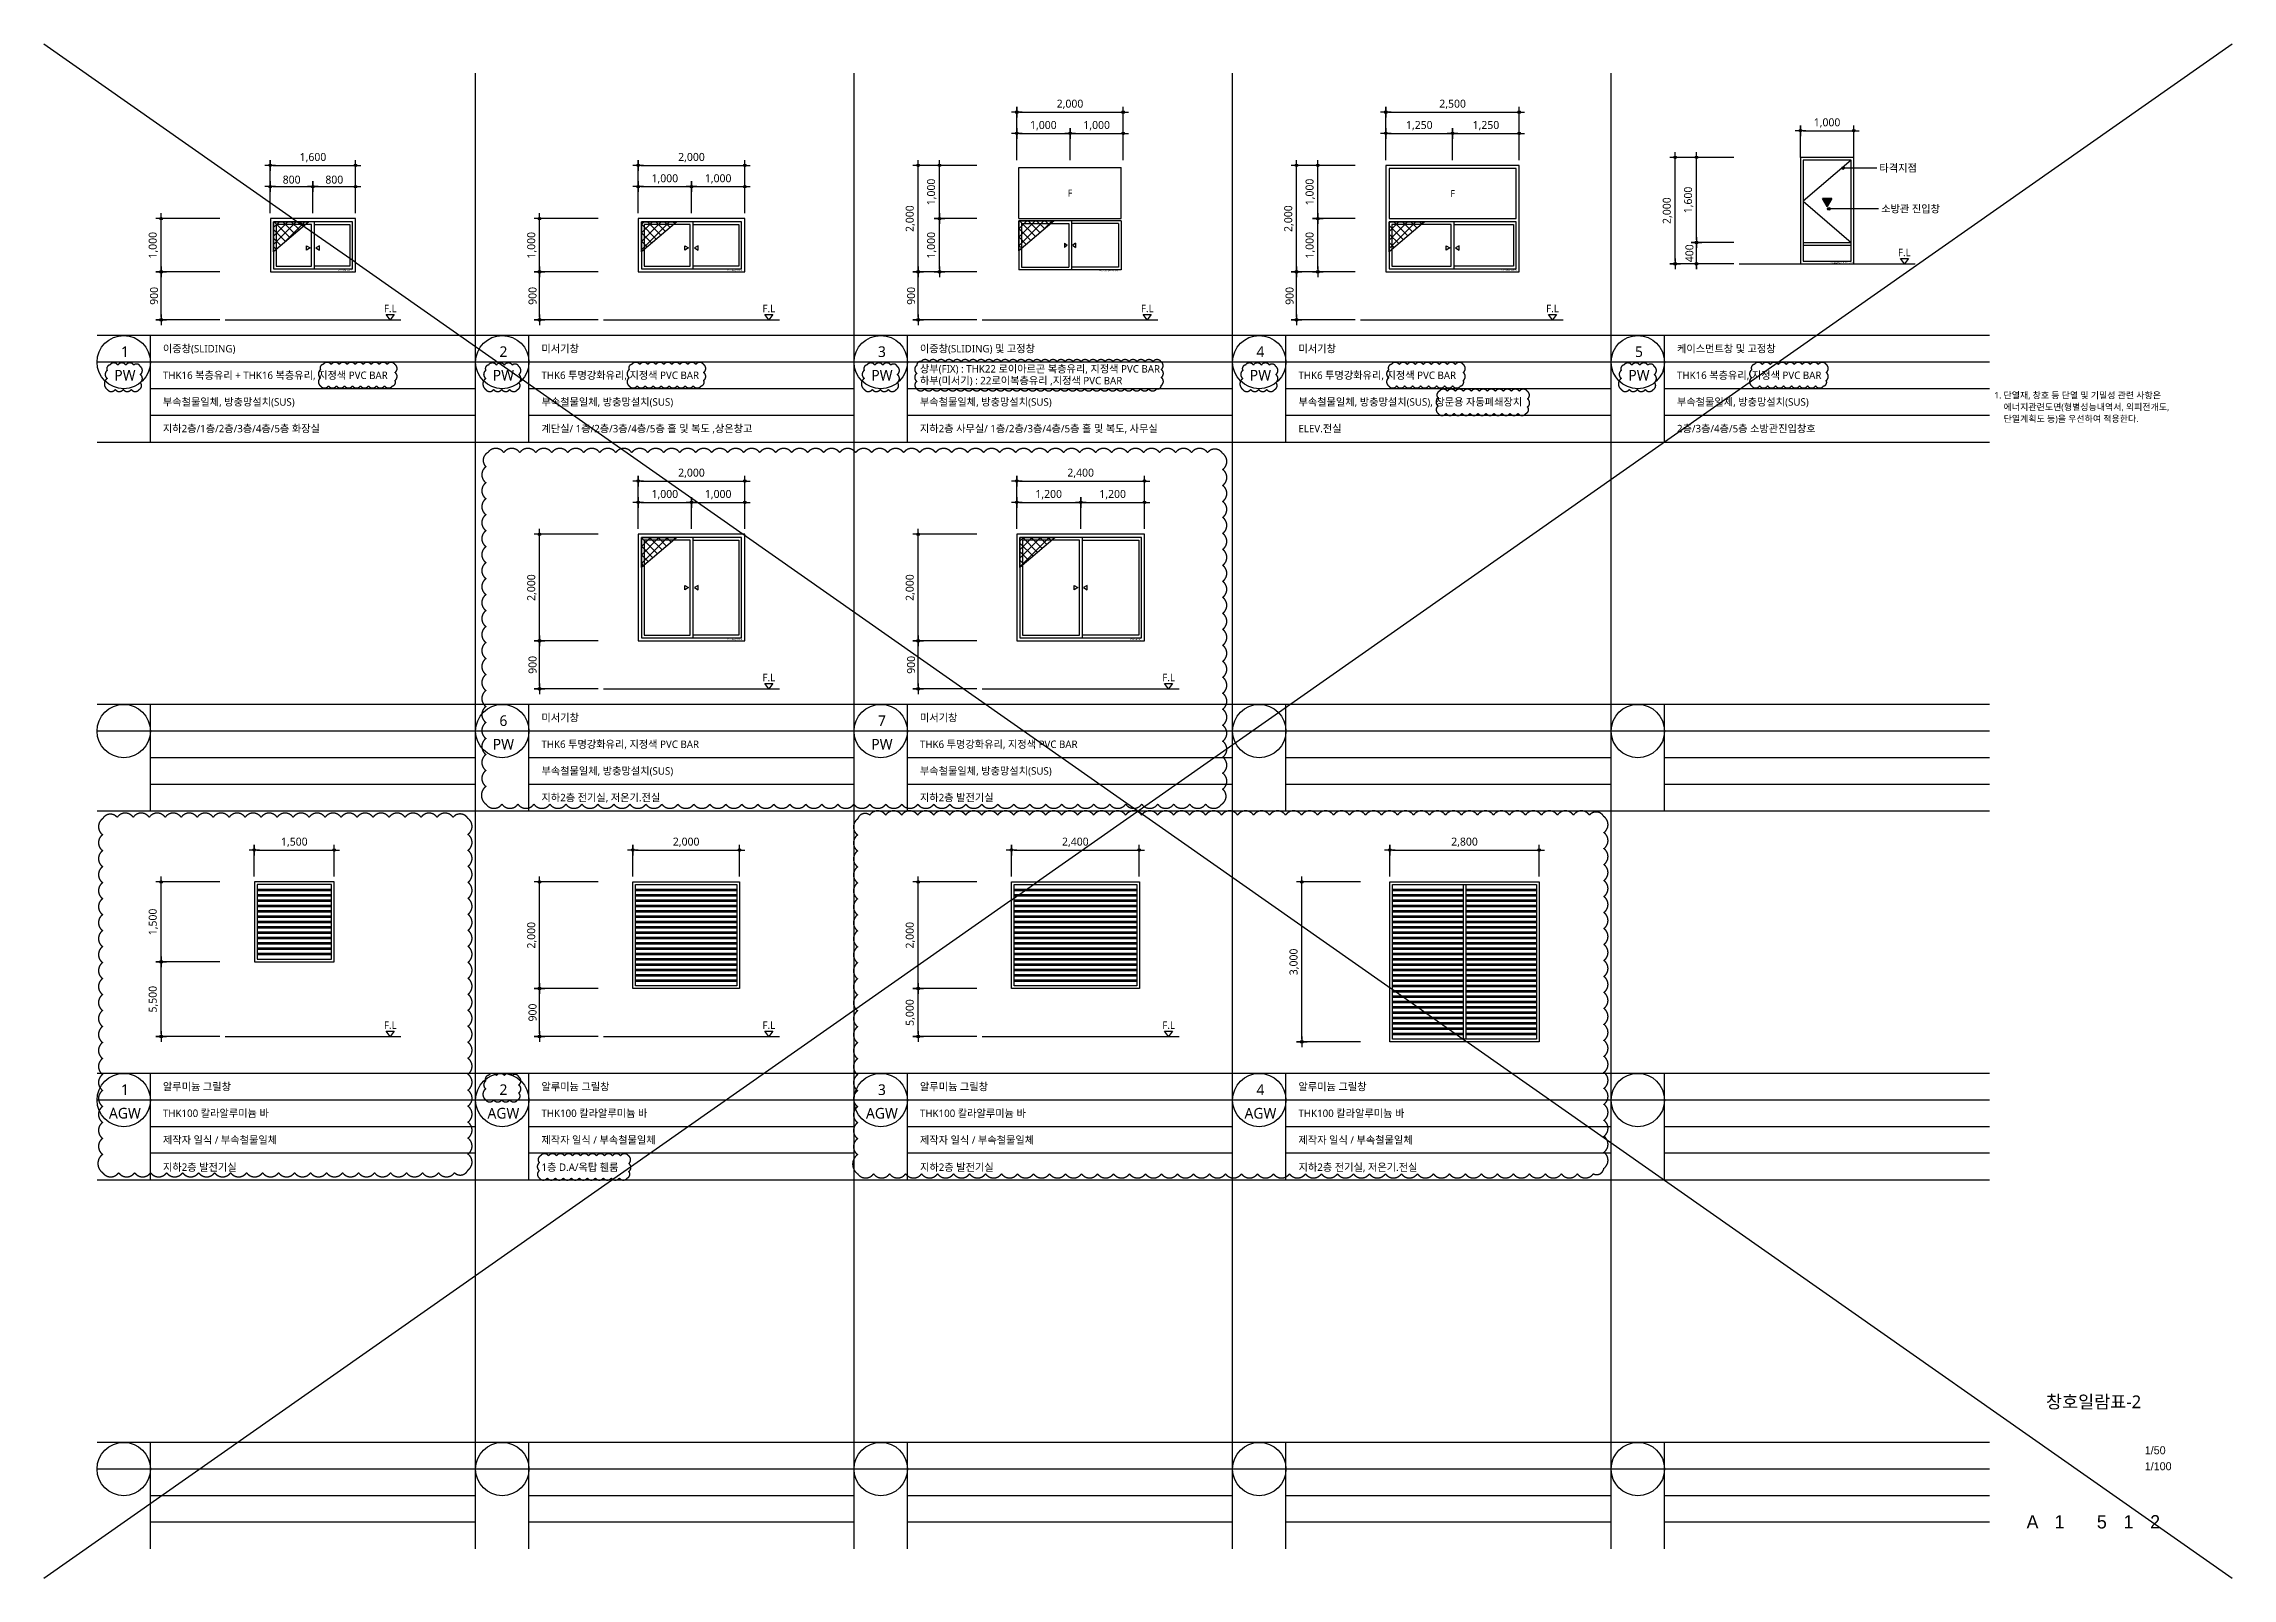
# Model space of a CAD drawing. Header units: millimetres. Extents: x 37653813 to 38677796, y 586285 to 874285.
# Drawn here: x 38515863 to 38556913, y 649383 to 678183 of the extents above; entities that cross this region are included whole.
import ezdxf
from ezdxf.enums import TextEntityAlignment as Align

# ---------------------------------------------------------------- set-up
doc = ezdxf.new("R2010")
doc.units = ezdxf.units.MM
doc.header["$LTSCALE"] = 1000
doc.header["$MEASUREMENT"] = 0
doc.header["$PDSIZE"] = -10
for name, pattern in [('-HID', [2.5, 1.5, -1]), ('ACAD_ISO03W100', [30, 12, -18]), ('CEN', [62, 60, -1, 0, -1])]:
    doc.linetypes.add(name, pattern=pattern)
doc.layers.get('0').update_dxf_attribs({"linetype": 'CONTINUOUS'})
doc.layers.get('Defpoints').update_dxf_attribs({"color": 161, "linetype": 'CONTINUOUS'})
for name, color, linetype in [('BOX', 6, 'CONTINUOUS'), ('center(창호)', 1, 'CEN'), ('dim0', 7, 'CONTINUOUS'), ('DOOR-ELE', 252, 'CONTINUOUS'), ('HAT-BACK', 252, 'CONTINUOUS'), ('hatch', 8, 'CONTINUOUS'), ('OPEN', 1, '-HID'), ('SYM', 7, 'CONTINUOUS'), ('TEX', 3, 'CONTINUOUS'), ('TEXT', 3, 'CONTINUOUS'), ('TEXT(MIN)', 7, 'CONTINUOUS'), ('TEXT-TITLE', 6, 'CONTINUOUS'), ('TEXT-기입', 6, 'CONTINUOUS'), ('txt', 3, 'CONTINUOUS'), ('VE변경사항적용-20220616', 10, 'CONTINUOUS'), ('WID', 4, 'CONTINUOUS'), ('WIN-G', 252, 'CONTINUOUS'), ('WIPEOUT', 7, 'CONTINUOUS')]:
    doc.layers.add(name, color=color, linetype=linetype)
doc.styles.add('CGS', font='cgse', dxfattribs={"bigfont": 'cgs'})
doc.styles.add('나눔고딕 Se', font='NanumGothic.ttf')
doc.styles.add('나눔바른고딕', font='NanumBarunGothic.ttf')
doc.dimstyles.new('A1-100', dxfattribs={"dimtxt": 3, "dimasz": 1, "dimexe": 2, "dimexo": 2, "dimgap": 1, "dimtad": 1, "dimdec": 0, "dimzin": 12, "dimdsep": 46, "dimlunit": 6, "dimtxsty": '나눔바른고딕', "dimblk1": 'DIMDOT', "dimblk2": 'DIMDOT', "dimsah": 1, "dimcen": -1, "dimdle": 2, "dimclrd": 256, "dimclre": 256, "dimclrt": 3, "dimadec": 0, "dimazin": 0, "dimtfac": 1, "dimtdec": 0, "dimtix": 1, "dimtmove": 2, "dimatfit": 3, "dimldrblk": 'DIMDOT', "dimfxl": 1, "dimtvp": 1, "dimtolj": 1, "dimtzin": 12, "dimlwd": -1, "dimlwe": -1, "dimarcsym": 0})

msp = doc.modelspace()

# ---------------------------------------------------------------- texts
at = {"layer": 'TEX', "color": 253}
for style, p in [('나눔바른고딕', (38550643.5, 674194.7)), ('나눔바른고딕', (38522243.5, 673144.7)), ('나눔바른고딕', (38529343.5, 673144.7)), ('나눔바른고딕', (38536443.5, 673144.7)), ('나눔바른고딕', (38544043.5, 673144.7)), ('나눔바른고딕', (38529343.5, 666219.7)), ('나눔바른고딕', (38536843.5, 666219.7)), ('나눔고딕 Se', (38522243.5, 659694.7)), ('나눔고딕 Se', (38529343.5, 659694.7)), ('나눔고딕 Se', (38536843.5, 659694.7))]:
    msp.add_text('F.L', height=140, dxfattribs=dict(at, style=style)).set_placement(p)
at = {"layer": 'TEXT'}
for s, style, p in [('타격지점', '나눔바른고딕', (38550295.1, 675850.9)), ('소방관 진입창', '나눔바른고딕', (38550329.3, 675085.3)), ('이중창(SLIDING)', '나눔바른고딕', (38518098.2, 672460.2)), ('미서기창', '나눔바른고딕', (38525198.2, 672460.2)), ('이중창(SLIDING) 및 고정창', '나눔바른고딕', (38532298.2, 672460.2)), ('미서기창', '나눔바른고딕', (38539398.2, 672460.2)), ('케이스먼트창 및 고정창', '나눔바른고딕', (38546498.2, 672460.2)), ('THK16 복층유리 + THK16 복층유리, 지정색 PVC BAR', '나눔바른고딕', (38518098.2, 671960.8)), ('THK6 투명강화유리, 지정색 PVC BAR', '나눔바른고딕', (38525198.2, 671960.8)), ('상부(FIX) : THK22 로이아르곤 복층유리, 지정색 PVC BAR', '나눔바른고딕', (38532298.2, 672080.8)), ('THK6 투명강화유리, 지정색 PVC BAR', '나눔바른고딕', (38539398.2, 671960.8)), ('THK16 복층유리, 지정색 PVC BAR', '나눔바른고딕', (38546498.2, 671960.8)), ('하부(미서기) : 22로이복층유리 ,지정색 PVC BAR', '나눔바른고딕', (38532298.2, 671860.8)), ('부속철물일체, 방충망설치(SUS)', '나눔바른고딕', (38518098.2, 671460.2)), ('부속철물일체, 방충망설치(SUS)', '나눔바른고딕', (38525198.2, 671460.2)), ('부속철물일체, 방충망설치(SUS)', '나눔바른고딕', (38532298.2, 671460.2)), ('부속철물일체, 방충망설치(SUS), 창문용 자동폐쇄장치', '나눔바른고딕', (38539398.2, 671460.2)), ('부속철물일체, 방충망설치(SUS)', '나눔바른고딕', (38546498.2, 671460.2)), ('지하2층/1층/2층/3층/4층/5층 화장실', '나눔바른고딕', (38518098.2, 670960.2)), ('계단실/ 1층/2층/3층/4층/5층 홀 및 복도 ,상온창고', '나눔바른고딕', (38525198.2, 670960.2)), ('지하2층 사무실/ 1층/2층/3층/4층/5층 홀 및 복도, 사무실', '나눔바른고딕', (38532298.2, 670960.2)), ('ELEV.전실', '나눔바른고딕', (38539398.2, 670960.2)), ('2층/3층/4층/5층 소방관진입창호', '나눔바른고딕', (38546498.2, 670960.2)), ('미서기창', '나눔바른고딕', (38525198.2, 665535.2)), ('미서기창', '나눔바른고딕', (38532298.2, 665535.2)), ('THK6 투명강화유리, 지정색 PVC BAR', '나눔바른고딕', (38525198.2, 665035.8)), ('THK6 투명강화유리, 지정색 PVC BAR', '나눔바른고딕', (38532298.2, 665035.8)), ('부속철물일체, 방충망설치(SUS)', '나눔바른고딕', (38525198.2, 664535.2)), ('부속철물일체, 방충망설치(SUS)', '나눔바른고딕', (38532298.2, 664535.2)), ('지하2층 전기실, 저온기.전실', '나눔바른고딕', (38525198.2, 664035.2)), ('지하2층 발전기실', '나눔바른고딕', (38532298.2, 664035.2)), ('알루미늄 그릴창', '나눔고딕 Se', (38518098.2, 658610.2)), ('알루미늄 그릴창', '나눔고딕 Se', (38525198.2, 658609.6)), ('알루미늄 그릴창', '나눔고딕 Se', (38532298.2, 658609)), ('알루미늄 그릴창', '나눔고딕 Se', (38539398.2, 658609)), ('THK100 칼라알루미늄 바', '나눔고딕 Se', (38518098.2, 658110.8)), ('THK100 칼라알루미늄 바', '나눔고딕 Se', (38525198.2, 658110.2)), ('THK100 칼라알루미늄 바', '나눔고딕 Se', (38532298.2, 658109.6)), ('THK100 칼라알루미늄 바', '나눔고딕 Se', (38539398.2, 658109.6)), ('제작자 일식 / 부속철물일체', '나눔고딕 Se', (38518098.2, 657610.2)), ('제작자 일식 / 부속철물일체', '나눔고딕 Se', (38525198.2, 657609.6)), ('제작자 일식 / 부속철물일체', '나눔고딕 Se', (38532298.2, 657609)), ('제작자 일식 / 부속철물일체', '나눔고딕 Se', (38539398.2, 657609)), ('지하2층 발전기실', '나눔고딕 Se', (38518100.1, 657098.6)), ('1층 D.A/옥탑 휀룸', '나눔고딕 Se', (38525200.1, 657098)), ('지하2층 발전기실', '나눔고딕 Se', (38532300.1, 657097.4)), ('지하2층 전기실, 저온기.전실', '나눔고딕 Se', (38539400.1, 657097.4))]:
    msp.add_text(s, height=140, dxfattribs=dict(at, style=style)).set_placement(p, align=Align.MIDDLE_LEFT)
at = {"layer": 'TEXT-TITLE', "style": '나눔바른고딕'}
msp.add_text('창호일람표-2', height=240, dxfattribs=at).set_placement((38554313.4, 652694.7), align=Align.MIDDLE_CENTER)
at = {"layer": 'TEXT-기입', "style": 'CGS'}
for s, p in [('1/50', (38555273.6, 651665.2)), ('1/100', (38555273.6, 651365.2))]:
    msp.add_text(s, height=150, dxfattribs=at).set_placement(p, align=Align.BOTTOM_LEFT)
for s, p in [('A', (38553167.3, 650442.1)), ('1', (38553673.5, 650442.1)), ('5', (38554467.3, 650442.1)), ('1', (38554967.3, 650442.1)), ('2', (38555467.3, 650442.1))]:
    msp.add_text(s, height=250, dxfattribs=at).set_placement(p, align=Align.MIDDLE_CENTER)
at = {"layer": 'txt'}
for s, style, p in [('1', '나눔바른고딕', (38517385.2, 672403.9)), ('2', '나눔바른고딕', (38524485.2, 672403.9)), ('3', '나눔바른고딕', (38531585.2, 672403.9)), ('4', '나눔바른고딕', (38538685.2, 672403.9)), ('5', '나눔바른고딕', (38545785.2, 672403.9)), ('PW', '나눔바른고딕', (38517385.2, 671961.9)), ('PW', '나눔바른고딕', (38524485.2, 671961.9)), ('PW', '나눔바른고딕', (38531585.2, 671961.9)), ('PW', '나눔바른고딕', (38538685.2, 671961.9)), ('PW', '나눔바른고딕', (38545785.2, 671961.9)), ('6', '나눔바른고딕', (38524485.2, 665478.9)), ('7', '나눔바른고딕', (38531585.2, 665478.9)), ('PW', '나눔바른고딕', (38524485.2, 665036.9)), ('PW', '나눔바른고딕', (38531585.2, 665036.9)), ('1', '나눔고딕 Se', (38517385.2, 658553.9)), ('2', '나눔고딕 Se', (38524485.2, 658553.3)), ('3', '나눔고딕 Se', (38531585.2, 658552.7)), ('4', '나눔고딕 Se', (38538685.2, 658552.7)), ('AGW', '나눔고딕 Se', (38517385.2, 658111.9)), ('AGW', '나눔고딕 Se', (38524485.2, 658111.3)), ('AGW', '나눔고딕 Se', (38531585.2, 658110.6)), ('AGW', '나눔고딕 Se', (38538685.2, 658110.6))]:
    msp.add_text(s, height=200, dxfattribs=dict(at, style=style)).set_placement(p, align=Align.MIDDLE_CENTER)

# ---------------------------------------------------------------- blocks, each defined once
blk = doc.blocks.new('DIMDOT')
at = {"linetype": 'Continuous'}
for p, q in [((-2, 0), (2, 0)), ((0, -2), (0, 2))]:
    blk.add_line(p, q, dxfattribs=at)
for radius in [0.5, 0.25]:
    blk.add_circle((0, 0), radius, dxfattribs=at)
blk = doc.blocks.new('*D635')
at = {"layer": 'Defpoints', "color": 0, "transparency": 16777216}
for p in [(38518063, 674901), (38519263, 674901), (38519263, 673901)]:
    blk.add_point(p, dxfattribs=at)
at = {"layer": 'dim0', "transparency": 16777216}
for p, q in [((38519163, 674901), (38517963, 674901)), ((38518063, 673951), (38518063, 674851)), ((38519163, 673901), (38517963, 673901))]:
    blk.add_line(p, q, dxfattribs=at)
at = {"layer": 'dim0', "transparency": 16777216, "xscale": 50, "yscale": 50, "zscale": 50}
for p, rotation in [((38518063, 674901), 90), ((38518063, 673901), 270)]:
    blk.add_blockref('DIMDOT', p, dxfattribs=dict(at, rotation=rotation))
at = {"layer": 'dim0', "color": 3, "transparency": 16777216, "insert": (38517920, 674401), "char_height": 150, "attachment_point": 5, "rotation": 90, "style": '나눔바른고딕'}
blk.add_mtext('\\A1;1,000', dxfattribs=at)
blk = doc.blocks.new('*D636')
at = {"layer": 'Defpoints', "color": 0, "transparency": 16777216}
for p in [(38518063, 673901), (38519263, 673901), (38519263, 673001)]:
    blk.add_point(p, dxfattribs=at)
at = {"layer": 'dim0', "transparency": 16777216}
for p, q in [((38519163, 673901), (38517963, 673901)), ((38518063, 673051), (38518063, 673851)), ((38519163, 673001), (38517963, 673001))]:
    blk.add_line(p, q, dxfattribs=at)
at = {"layer": 'dim0', "transparency": 16777216, "xscale": 50, "yscale": 50, "zscale": 50}
for p, rotation in [((38518063, 673901), 90), ((38518063, 673001), 270)]:
    blk.add_blockref('DIMDOT', p, dxfattribs=dict(at, rotation=rotation))
at = {"layer": 'dim0', "color": 3, "transparency": 16777216, "insert": (38517932, 673451), "char_height": 150, "attachment_point": 5, "rotation": 90, "style": '나눔바른고딕'}
blk.add_mtext('\\A1;900', dxfattribs=at)
blk = doc.blocks.new('*D637')
at = {"layer": 'Defpoints', "color": 0, "transparency": 16777216}
for p in [(38520913, 675501), (38520113, 674901), (38520913, 674901)]:
    blk.add_point(p, dxfattribs=at)
at = {"layer": 'dim0', "transparency": 16777216}
for p, q in [((38520113, 675001), (38520113, 675601)), ((38520163, 675501), (38520863, 675501)), ((38520913, 675001), (38520913, 675601))]:
    blk.add_line(p, q, dxfattribs=at)
at = {"layer": 'dim0', "transparency": 16777216, "xscale": 50, "yscale": 50, "zscale": 50, "rotation": 180}
blk.add_blockref('DIMDOT', (38520113, 675501), dxfattribs=at)
at = {"layer": 'dim0', "transparency": 16777216, "xscale": 50, "yscale": 50, "zscale": 50}
blk.add_blockref('DIMDOT', (38520913, 675501), dxfattribs=at)
at = {"layer": 'dim0', "color": 3, "transparency": 16777216, "insert": (38520513, 675632), "char_height": 150, "attachment_point": 5, "style": '나눔바른고딕'}
blk.add_mtext('\\A1;800', dxfattribs=at)
blk = doc.blocks.new('*D638')
at = {"layer": 'Defpoints', "color": 0, "transparency": 16777216}
for p in [(38521713, 675901), (38520113, 674901), (38521713, 674901)]:
    blk.add_point(p, dxfattribs=at)
at = {"layer": 'dim0', "transparency": 16777216}
for p, q in [((38520113, 675001), (38520113, 676001)), ((38520163, 675901), (38521663, 675901)), ((38521713, 675001), (38521713, 676001))]:
    blk.add_line(p, q, dxfattribs=at)
at = {"layer": 'dim0', "transparency": 16777216, "xscale": 50, "yscale": 50, "zscale": 50, "rotation": 180}
blk.add_blockref('DIMDOT', (38520113, 675901), dxfattribs=at)
at = {"layer": 'dim0', "transparency": 16777216, "xscale": 50, "yscale": 50, "zscale": 50}
blk.add_blockref('DIMDOT', (38521713, 675901), dxfattribs=at)
at = {"layer": 'dim0', "color": 3, "transparency": 16777216, "insert": (38520913, 676045), "char_height": 150, "attachment_point": 5, "style": '나눔바른고딕'}
blk.add_mtext('\\A1;1,600', dxfattribs=at)
blk = doc.blocks.new('*D639')
at = {"layer": 'Defpoints', "color": 0, "transparency": 16777216}
for p in [(38521713, 675501), (38520913, 674901), (38521713, 674901)]:
    blk.add_point(p, dxfattribs=at)
at = {"layer": 'dim0', "transparency": 16777216}
for p, q in [((38520913, 675001), (38520913, 675601)), ((38520963, 675501), (38521663, 675501)), ((38521713, 675001), (38521713, 675601))]:
    blk.add_line(p, q, dxfattribs=at)
at = {"layer": 'dim0', "transparency": 16777216, "xscale": 50, "yscale": 50, "zscale": 50, "rotation": 180}
blk.add_blockref('DIMDOT', (38520913, 675501), dxfattribs=at)
at = {"layer": 'dim0', "transparency": 16777216, "xscale": 50, "yscale": 50, "zscale": 50}
blk.add_blockref('DIMDOT', (38521713, 675501), dxfattribs=at)
at = {"layer": 'dim0', "color": 3, "transparency": 16777216, "insert": (38521313, 675632), "char_height": 150, "attachment_point": 5, "style": '나눔바른고딕'}
blk.add_mtext('\\A1;800', dxfattribs=at)
blk = doc.blocks.new('*D640')
at = {"layer": 'Defpoints', "color": 0, "transparency": 16777216}
for p in [(38549813, 676551), (38548813, 675951), (38549813, 675951)]:
    blk.add_point(p, dxfattribs=at)
at = {"layer": 'dim0', "transparency": 16777216}
for p, q in [((38548813, 676051), (38548813, 676651)), ((38548863, 676551), (38549763, 676551)), ((38549813, 676051), (38549813, 676651))]:
    blk.add_line(p, q, dxfattribs=at)
at = {"layer": 'dim0', "transparency": 16777216, "xscale": 50, "yscale": 50, "zscale": 50, "rotation": 180}
blk.add_blockref('DIMDOT', (38548813, 676551), dxfattribs=at)
at = {"layer": 'dim0', "transparency": 16777216, "xscale": 50, "yscale": 50, "zscale": 50}
blk.add_blockref('DIMDOT', (38549813, 676551), dxfattribs=at)
at = {"layer": 'dim0', "color": 3, "transparency": 16777216, "insert": (38549313, 676695), "char_height": 150, "attachment_point": 5, "style": '나눔바른고딕'}
blk.add_mtext('\\A1;1,000', dxfattribs=at)
blk = doc.blocks.new('1600x1000 AW')
at = {"ltscale": 1000}
blk.add_wipeout([(200, 0), (1800, 0), (1800, 1000), (200, 1000)], dxfattribs=at).dxf.layer = 'WID'
at = {"layer": 'WID', "ltscale": 1000}
blk.add_line((1025, 940), (1025, 60), dxfattribs=at)
for points in [[(200, 0), (1800, 0), (1800, 1000), (200, 1000)], [(260, 60), (1740, 60), (1740, 940), (260, 940)]]:
    blk.add_lwpolyline(points, close=True, dxfattribs=at)
at = {"layer": 'WIN-G'}
for points in [[(975, 890), (310, 890), (310, 110), (975, 110)], [(876, 490), (945, 450), (876, 410)], [(1124, 490), (1055, 450), (1124, 410)]]:
    blk.add_lwpolyline(points, close=True, dxfattribs=at)
blk.add_lwpolyline([(1025, 890), (1690, 890), (1690, 110), (1025, 110)], dxfattribs=at)
at = {"layer": 'Defpoints', "style": '나눔바른고딕'}
blk.add_text('상온용AW(1.6X1.0)', height=25, dxfattribs=at).set_placement((1464, 17))
blk = doc.blocks.new('*D641')
at = {"layer": 'Defpoints', "color": 0, "transparency": 16777216}
for p in [(38532663, 674901), (38533463, 674901), (38533463, 673901)]:
    blk.add_point(p, dxfattribs=at)
at = {"layer": 'dim0', "transparency": 16777216}
for p, q in [((38533363, 674901), (38532563, 674901)), ((38532663, 673951), (38532663, 674851)), ((38533363, 673901), (38532563, 673901))]:
    blk.add_line(p, q, dxfattribs=at)
at = {"layer": 'dim0', "transparency": 16777216, "xscale": 50, "yscale": 50, "zscale": 50}
for p, rotation in [((38532663, 674901), 90), ((38532663, 673901), 270)]:
    blk.add_blockref('DIMDOT', p, dxfattribs=dict(at, rotation=rotation))
at = {"layer": 'dim0', "color": 3, "transparency": 16777216, "insert": (38532520, 674401), "char_height": 150, "attachment_point": 5, "rotation": 90, "style": '나눔바른고딕'}
blk.add_mtext('\\A1;1,000', dxfattribs=at)
blk = doc.blocks.new('*D642')
at = {"layer": 'Defpoints', "color": 0, "transparency": 16777216}
for p in [(38532263, 673901), (38533463, 673901), (38533463, 673001)]:
    blk.add_point(p, dxfattribs=at)
at = {"layer": 'dim0', "transparency": 16777216}
for p, q in [((38533363, 673901), (38532163, 673901)), ((38532263, 673051), (38532263, 673851)), ((38533363, 673001), (38532163, 673001))]:
    blk.add_line(p, q, dxfattribs=at)
at = {"layer": 'dim0', "transparency": 16777216, "xscale": 50, "yscale": 50, "zscale": 50}
for p, rotation in [((38532263, 673901), 90), ((38532263, 673001), 270)]:
    blk.add_blockref('DIMDOT', p, dxfattribs=dict(at, rotation=rotation))
at = {"layer": 'dim0', "color": 3, "transparency": 16777216, "insert": (38532132, 673451), "char_height": 150, "attachment_point": 5, "rotation": 90, "style": '나눔바른고딕'}
blk.add_mtext('\\A1;900', dxfattribs=at)
blk = doc.blocks.new('*D643')
at = {"layer": 'Defpoints', "color": 0, "transparency": 16777216}
for p in [(38535113, 676501), (38534113, 675901), (38535113, 675901)]:
    blk.add_point(p, dxfattribs=at)
at = {"layer": 'dim0', "transparency": 16777216}
for p, q in [((38534113, 676001), (38534113, 676601)), ((38535113, 676001), (38535113, 676601)), ((38534163, 676501), (38535063, 676501))]:
    blk.add_line(p, q, dxfattribs=at)
at = {"layer": 'dim0', "transparency": 16777216, "xscale": 50, "yscale": 50, "zscale": 50, "rotation": 180}
blk.add_blockref('DIMDOT', (38534113, 676501), dxfattribs=at)
at = {"layer": 'dim0', "transparency": 16777216, "xscale": 50, "yscale": 50, "zscale": 50}
blk.add_blockref('DIMDOT', (38535113, 676501), dxfattribs=at)
at = {"layer": 'dim0', "color": 3, "transparency": 16777216, "insert": (38534613, 676645), "char_height": 150, "attachment_point": 5, "style": '나눔바른고딕'}
blk.add_mtext('\\A1;1,000', dxfattribs=at)
blk = doc.blocks.new('*D644')
at = {"layer": 'Defpoints', "color": 0, "transparency": 16777216}
for p in [(38536113, 676901), (38534113, 675901), (38536113, 675901)]:
    blk.add_point(p, dxfattribs=at)
at = {"layer": 'dim0', "transparency": 16777216}
for p, q in [((38534113, 676001), (38534113, 677001)), ((38536113, 676001), (38536113, 677001)), ((38534163, 676901), (38536063, 676901))]:
    blk.add_line(p, q, dxfattribs=at)
at = {"layer": 'dim0', "transparency": 16777216, "xscale": 50, "yscale": 50, "zscale": 50, "rotation": 180}
blk.add_blockref('DIMDOT', (38534113, 676901), dxfattribs=at)
at = {"layer": 'dim0', "transparency": 16777216, "xscale": 50, "yscale": 50, "zscale": 50}
blk.add_blockref('DIMDOT', (38536113, 676901), dxfattribs=at)
at = {"layer": 'dim0', "color": 3, "transparency": 16777216, "insert": (38535113, 677045), "char_height": 150, "attachment_point": 5, "style": '나눔바른고딕'}
blk.add_mtext('\\A1;2,000', dxfattribs=at)
blk = doc.blocks.new('*D645')
at = {"layer": 'Defpoints', "color": 0, "transparency": 16777216}
for p in [(38536113, 676501), (38535113, 675901), (38536113, 675901)]:
    blk.add_point(p, dxfattribs=at)
at = {"layer": 'dim0', "transparency": 16777216}
for p, q in [((38535113, 676001), (38535113, 676601)), ((38536113, 676001), (38536113, 676601)), ((38535163, 676501), (38536063, 676501))]:
    blk.add_line(p, q, dxfattribs=at)
at = {"layer": 'dim0', "transparency": 16777216, "xscale": 50, "yscale": 50, "zscale": 50, "rotation": 180}
blk.add_blockref('DIMDOT', (38535113, 676501), dxfattribs=at)
at = {"layer": 'dim0', "transparency": 16777216, "xscale": 50, "yscale": 50, "zscale": 50}
blk.add_blockref('DIMDOT', (38536113, 676501), dxfattribs=at)
at = {"layer": 'dim0', "color": 3, "transparency": 16777216, "insert": (38535613, 676645), "char_height": 150, "attachment_point": 5, "style": '나눔바른고딕'}
blk.add_mtext('\\A1;1,000', dxfattribs=at)
blk = doc.blocks.new('A$C7b43b290')
at = {"ltscale": 1000}
blk.add_wipeout([(94, 2010), (2094, 2010), (2094, 10), (94, 10)], dxfattribs=at).dxf.layer = 'WID'
at = {"layer": 'WID', "ltscale": 1000}
for p, q in [((134, 1970), (2054, 1970)), ((134, 1010), (134, 1970)), ((2054, 1010), (2054, 1970)), ((2054, 970), (134, 970)), ((134, 970), (134, 50)), ((1119, 970), (1119, 50)), ((2054, 970), (2054, 50)), ((2054, 50), (134, 50))]:
    blk.add_line(p, q, dxfattribs=at)
blk.add_lwpolyline([(134, 1010), (2054, 1010)], dxfattribs=at)
at = {"layer": 'WIN-G'}
for p, q in [((184, 920), (184, 100)), ((184, 920), (1069, 920)), ((1069, 920), (1069, 100)), ((2004, 920), (1119, 920)), ((2004, 920), (2004, 100)), ((989, 550), (1039, 510)), ((989, 550), (989, 470)), ((1039, 510), (989, 470)), ((1199, 550), (1149, 510)), ((1149, 510), (1199, 470)), ((1199, 550), (1199, 470)), ((184, 100), (1069, 100)), ((2004, 100), (1119, 100))]:
    blk.add_line(p, q, dxfattribs=at)
at = {"layer": 'Defpoints', "style": '나눔바른고딕'}
blk.add_text('AW(2.0X2.0)-미서기+FIX', height=25, dxfattribs=at).set_placement((1639, 20))
blk = doc.blocks.new('*D646')
at = {"layer": 'Defpoints', "color": 0, "transparency": 16777216}
for p in [(38532663, 675901), (38533463, 675901), (38533463, 674901)]:
    blk.add_point(p, dxfattribs=at)
at = {"layer": 'dim0', "transparency": 16777216}
for p, q in [((38533363, 675901), (38532563, 675901)), ((38532663, 674951), (38532663, 675851)), ((38533363, 674901), (38532563, 674901))]:
    blk.add_line(p, q, dxfattribs=at)
at = {"layer": 'dim0', "transparency": 16777216, "xscale": 50, "yscale": 50, "zscale": 50}
for p, rotation in [((38532663, 675901), 90), ((38532663, 674901), 270)]:
    blk.add_blockref('DIMDOT', p, dxfattribs=dict(at, rotation=rotation))
at = {"layer": 'dim0', "color": 3, "transparency": 16777216, "insert": (38532520, 675401), "char_height": 150, "attachment_point": 5, "rotation": 90, "style": '나눔바른고딕'}
blk.add_mtext('\\A1;1,000', dxfattribs=at)
blk = doc.blocks.new('*D647')
at = {"layer": 'Defpoints', "color": 0, "transparency": 16777216}
for p in [(38532263, 675901), (38533463, 675901), (38533463, 673901)]:
    blk.add_point(p, dxfattribs=at)
at = {"layer": 'dim0', "transparency": 16777216}
for p, q in [((38533363, 675901), (38532163, 675901)), ((38532263, 673951), (38532263, 675851)), ((38533363, 673901), (38532163, 673901))]:
    blk.add_line(p, q, dxfattribs=at)
at = {"layer": 'dim0', "transparency": 16777216, "xscale": 50, "yscale": 50, "zscale": 50}
for p, rotation in [((38532263, 675901), 90), ((38532263, 673901), 270)]:
    blk.add_blockref('DIMDOT', p, dxfattribs=dict(at, rotation=rotation))
at = {"layer": 'dim0', "color": 3, "transparency": 16777216, "insert": (38532120, 674901), "char_height": 150, "attachment_point": 5, "rotation": 90, "style": '나눔바른고딕'}
blk.add_mtext('\\A1;2,000', dxfattribs=at)
blk = doc.blocks.new('*D648')
at = {"layer": 'Defpoints', "color": 0, "transparency": 16777216}
for p in [(38539363, 673901), (38540563, 673901), (38540563, 673001)]:
    blk.add_point(p, dxfattribs=at)
at = {"layer": 'dim0', "transparency": 16777216}
for p, q in [((38540463, 673901), (38539263, 673901)), ((38539363, 673051), (38539363, 673851)), ((38540463, 673001), (38539263, 673001))]:
    blk.add_line(p, q, dxfattribs=at)
at = {"layer": 'dim0', "transparency": 16777216, "xscale": 50, "yscale": 50, "zscale": 50}
for p, rotation in [((38539363, 673901), 90), ((38539363, 673001), 270)]:
    blk.add_blockref('DIMDOT', p, dxfattribs=dict(at, rotation=rotation))
at = {"layer": 'dim0', "color": 3, "transparency": 16777216, "insert": (38539232, 673451), "char_height": 150, "attachment_point": 5, "rotation": 90, "style": '나눔바른고딕'}
blk.add_mtext('\\A1;900', dxfattribs=at)
blk = doc.blocks.new('*D649')
at = {"layer": 'Defpoints', "color": 0, "transparency": 16777216}
for p in [(38542290, 676501), (38541040, 675901), (38542290, 675901)]:
    blk.add_point(p, dxfattribs=at)
at = {"layer": 'dim0', "transparency": 16777216}
for p, q in [((38541040, 676001), (38541040, 676601)), ((38542290, 676001), (38542290, 676601)), ((38541090, 676501), (38542240, 676501))]:
    blk.add_line(p, q, dxfattribs=at)
at = {"layer": 'dim0', "transparency": 16777216, "xscale": 50, "yscale": 50, "zscale": 50, "rotation": 180}
blk.add_blockref('DIMDOT', (38541040, 676501), dxfattribs=at)
at = {"layer": 'dim0', "transparency": 16777216, "xscale": 50, "yscale": 50, "zscale": 50}
blk.add_blockref('DIMDOT', (38542290, 676501), dxfattribs=at)
at = {"layer": 'dim0', "color": 3, "transparency": 16777216, "insert": (38541665, 676645), "char_height": 150, "attachment_point": 5, "style": '나눔바른고딕'}
blk.add_mtext('\\A1;1,250', dxfattribs=at)
blk = doc.blocks.new('*D650')
at = {"layer": 'Defpoints', "color": 0, "transparency": 16777216}
for p in [(38543540, 676901), (38541040, 675901), (38543540, 675901)]:
    blk.add_point(p, dxfattribs=at)
at = {"layer": 'dim0', "transparency": 16777216}
for p, q in [((38541040, 676001), (38541040, 677001)), ((38543540, 676001), (38543540, 677001)), ((38541090, 676901), (38543490, 676901))]:
    blk.add_line(p, q, dxfattribs=at)
at = {"layer": 'dim0', "transparency": 16777216, "xscale": 50, "yscale": 50, "zscale": 50, "rotation": 180}
blk.add_blockref('DIMDOT', (38541040, 676901), dxfattribs=at)
at = {"layer": 'dim0', "transparency": 16777216, "xscale": 50, "yscale": 50, "zscale": 50}
blk.add_blockref('DIMDOT', (38543540, 676901), dxfattribs=at)
at = {"layer": 'dim0', "color": 3, "transparency": 16777216, "insert": (38542290, 677045), "char_height": 150, "attachment_point": 5, "style": '나눔바른고딕'}
blk.add_mtext('\\A1;2,500', dxfattribs=at)
blk = doc.blocks.new('*D651')
at = {"layer": 'Defpoints', "color": 0, "transparency": 16777216}
for p in [(38543540, 676501), (38542290, 675901), (38543540, 675901)]:
    blk.add_point(p, dxfattribs=at)
at = {"layer": 'dim0', "transparency": 16777216}
for p, q in [((38542290, 676001), (38542290, 676601)), ((38543540, 676001), (38543540, 676601)), ((38542340, 676501), (38543490, 676501))]:
    blk.add_line(p, q, dxfattribs=at)
at = {"layer": 'dim0', "transparency": 16777216, "xscale": 50, "yscale": 50, "zscale": 50, "rotation": 180}
blk.add_blockref('DIMDOT', (38542290, 676501), dxfattribs=at)
at = {"layer": 'dim0', "transparency": 16777216, "xscale": 50, "yscale": 50, "zscale": 50}
blk.add_blockref('DIMDOT', (38543540, 676501), dxfattribs=at)
at = {"layer": 'dim0', "color": 3, "transparency": 16777216, "insert": (38542915, 676645), "char_height": 150, "attachment_point": 5, "style": '나눔바른고딕'}
blk.add_mtext('\\A1;1,250', dxfattribs=at)
blk = doc.blocks.new('2500x2000 aw')
blk.add_wipeout([(0, 2000), (0, 0), (2500, 0), (2500, 2000)])
at = {"layer": 'WID', "ltscale": 1000}
blk.add_line((1275, 940), (1275, 60), dxfattribs=at)
for points in [[(0, 0), (2500, 0), (2500, 2000), (0, 2000)], [(2440, 1940), (60, 1940), (60, 1000), (2440, 1000)], [(60, 60), (2440, 60), (2440, 940), (60, 940)]]:
    blk.add_lwpolyline(points, close=True, dxfattribs=at)
at = {"layer": 'WIN-G'}
for points in [[(1225, 890), (110, 890), (110, 110), (1225, 110)], [(1126, 490), (1195, 450), (1126, 410)], [(1374, 490), (1305, 450), (1374, 410)]]:
    blk.add_lwpolyline(points, close=True, dxfattribs=at)
blk.add_lwpolyline([(1275, 890), (2390, 890), (2390, 110), (1275, 110)], dxfattribs=at)
at = {"layer": 'Defpoints', "style": '나눔바른고딕'}
blk.add_text('상온용AW(2.5X2.0)', height=25, dxfattribs=at).set_placement((2164, 17))
blk = doc.blocks.new('AW(2.0X1.0)')
at = {"ltscale": 1000}
blk.add_wipeout([(887455, -28823), (889455, -28823), (889455, -27823), (887455, -27823)], dxfattribs=at).dxf.layer = 'WID'
at = {"layer": 'WID', "ltscale": 1000}
blk.add_line((888480, -27883), (888480, -28763), dxfattribs=at)
for points in [[(887455, -28823), (889455, -28823), (889455, -27823), (887455, -27823)], [(887515, -28763), (889395, -28763), (889395, -27883), (887515, -27883)]]:
    blk.add_lwpolyline(points, close=True, dxfattribs=at)
at = {"layer": 'WIN-G'}
for points in [[(888430, -27933), (887565, -27933), (887565, -28713), (888430, -28713)], [(888331, -28333), (888400, -28373), (888331, -28413)], [(888579, -28333), (888510, -28373), (888579, -28413)]]:
    blk.add_lwpolyline(points, close=True, dxfattribs=at)
blk.add_lwpolyline([(888480, -27933), (889345, -27933), (889345, -28713), (888480, -28713)], dxfattribs=at)
at = {"layer": 'Defpoints', "style": '나눔바른고딕'}
blk.add_text('상온용AW(2.0X1.0)', height=25, dxfattribs=at).set_placement((889119, -28806))
blk = doc.blocks.new('*D652')
at = {"layer": 'Defpoints', "color": 0, "transparency": 16777216}
for p in [(38525163, 674901), (38526363, 674901), (38526363, 673901)]:
    blk.add_point(p, dxfattribs=at)
at = {"layer": 'dim0', "transparency": 16777216}
for p, q in [((38526263, 674901), (38525063, 674901)), ((38525163, 673951), (38525163, 674851)), ((38526263, 673901), (38525063, 673901))]:
    blk.add_line(p, q, dxfattribs=at)
at = {"layer": 'dim0', "transparency": 16777216, "xscale": 50, "yscale": 50, "zscale": 50}
for p, rotation in [((38525163, 674901), 90), ((38525163, 673901), 270)]:
    blk.add_blockref('DIMDOT', p, dxfattribs=dict(at, rotation=rotation))
at = {"layer": 'dim0', "color": 3, "transparency": 16777216, "insert": (38525020, 674401), "char_height": 150, "attachment_point": 5, "rotation": 90, "style": '나눔바른고딕'}
blk.add_mtext('\\A1;1,000', dxfattribs=at)
blk = doc.blocks.new('*D653')
at = {"layer": 'Defpoints', "color": 0, "transparency": 16777216}
for p in [(38525163, 673901), (38526363, 673901), (38526363, 673001)]:
    blk.add_point(p, dxfattribs=at)
at = {"layer": 'dim0', "transparency": 16777216}
for p, q in [((38526263, 673901), (38525063, 673901)), ((38525163, 673051), (38525163, 673851)), ((38526263, 673001), (38525063, 673001))]:
    blk.add_line(p, q, dxfattribs=at)
at = {"layer": 'dim0', "transparency": 16777216, "xscale": 50, "yscale": 50, "zscale": 50}
for p, rotation in [((38525163, 673901), 90), ((38525163, 673001), 270)]:
    blk.add_blockref('DIMDOT', p, dxfattribs=dict(at, rotation=rotation))
at = {"layer": 'dim0', "color": 3, "transparency": 16777216, "insert": (38525032, 673451), "char_height": 150, "attachment_point": 5, "rotation": 90, "style": '나눔바른고딕'}
blk.add_mtext('\\A1;900', dxfattribs=at)
blk = doc.blocks.new('*D654')
at = {"layer": 'Defpoints', "color": 0, "transparency": 16777216}
for p in [(38528013, 675501), (38527013, 674901), (38528013, 674901)]:
    blk.add_point(p, dxfattribs=at)
at = {"layer": 'dim0', "transparency": 16777216}
for p, q in [((38527013, 675001), (38527013, 675601)), ((38527063, 675501), (38527963, 675501)), ((38528013, 675001), (38528013, 675601))]:
    blk.add_line(p, q, dxfattribs=at)
at = {"layer": 'dim0', "transparency": 16777216, "xscale": 50, "yscale": 50, "zscale": 50, "rotation": 180}
blk.add_blockref('DIMDOT', (38527013, 675501), dxfattribs=at)
at = {"layer": 'dim0', "transparency": 16777216, "xscale": 50, "yscale": 50, "zscale": 50}
blk.add_blockref('DIMDOT', (38528013, 675501), dxfattribs=at)
at = {"layer": 'dim0', "color": 3, "transparency": 16777216, "insert": (38527513, 675645), "char_height": 150, "attachment_point": 5, "style": '나눔바른고딕'}
blk.add_mtext('\\A1;1,000', dxfattribs=at)
blk = doc.blocks.new('*D655')
at = {"layer": 'Defpoints', "color": 0, "transparency": 16777216}
for p in [(38529013, 675901), (38527013, 674901), (38529013, 674901)]:
    blk.add_point(p, dxfattribs=at)
at = {"layer": 'dim0', "transparency": 16777216}
for p, q in [((38527013, 675001), (38527013, 676001)), ((38527063, 675901), (38528963, 675901)), ((38529013, 675001), (38529013, 676001))]:
    blk.add_line(p, q, dxfattribs=at)
at = {"layer": 'dim0', "transparency": 16777216, "xscale": 50, "yscale": 50, "zscale": 50, "rotation": 180}
blk.add_blockref('DIMDOT', (38527013, 675901), dxfattribs=at)
at = {"layer": 'dim0', "transparency": 16777216, "xscale": 50, "yscale": 50, "zscale": 50}
blk.add_blockref('DIMDOT', (38529013, 675901), dxfattribs=at)
at = {"layer": 'dim0', "color": 3, "transparency": 16777216, "insert": (38528013, 676045), "char_height": 150, "attachment_point": 5, "style": '나눔바른고딕'}
blk.add_mtext('\\A1;2,000', dxfattribs=at)
blk = doc.blocks.new('*D656')
at = {"layer": 'Defpoints', "color": 0, "transparency": 16777216}
for p in [(38529013, 675501), (38528013, 674901), (38529013, 674901)]:
    blk.add_point(p, dxfattribs=at)
at = {"layer": 'dim0', "transparency": 16777216}
for p, q in [((38528013, 675001), (38528013, 675601)), ((38528063, 675501), (38528963, 675501)), ((38529013, 675001), (38529013, 675601))]:
    blk.add_line(p, q, dxfattribs=at)
at = {"layer": 'dim0', "transparency": 16777216, "xscale": 50, "yscale": 50, "zscale": 50, "rotation": 180}
blk.add_blockref('DIMDOT', (38528013, 675501), dxfattribs=at)
at = {"layer": 'dim0', "transparency": 16777216, "xscale": 50, "yscale": 50, "zscale": 50}
blk.add_blockref('DIMDOT', (38529013, 675501), dxfattribs=at)
at = {"layer": 'dim0', "color": 3, "transparency": 16777216, "insert": (38528513, 675645), "char_height": 150, "attachment_point": 5, "style": '나눔바른고딕'}
blk.add_mtext('\\A1;1,000', dxfattribs=at)
blk = doc.blocks.new('*D657')
at = {"layer": 'Defpoints', "color": 0, "transparency": 16777216}
for p in [(38539763, 674901), (38540563, 674901), (38540563, 673901)]:
    blk.add_point(p, dxfattribs=at)
at = {"layer": 'dim0', "transparency": 16777216}
for p, q in [((38540463, 674901), (38539663, 674901)), ((38539763, 673951), (38539763, 674851)), ((38540463, 673901), (38539663, 673901))]:
    blk.add_line(p, q, dxfattribs=at)
at = {"layer": 'dim0', "transparency": 16777216, "xscale": 50, "yscale": 50, "zscale": 50}
for p, rotation in [((38539763, 674901), 90), ((38539763, 673901), 270)]:
    blk.add_blockref('DIMDOT', p, dxfattribs=dict(at, rotation=rotation))
at = {"layer": 'dim0', "color": 3, "transparency": 16777216, "insert": (38539620, 674401), "char_height": 150, "attachment_point": 5, "rotation": 90, "style": '나눔바른고딕'}
blk.add_mtext('\\A1;1,000', dxfattribs=at)
blk = doc.blocks.new('*D658')
at = {"layer": 'Defpoints', "color": 0, "transparency": 16777216}
for p in [(38539763, 675901), (38540563, 675901), (38540563, 674901)]:
    blk.add_point(p, dxfattribs=at)
at = {"layer": 'dim0', "transparency": 16777216}
for p, q in [((38540463, 675901), (38539663, 675901)), ((38539763, 674951), (38539763, 675851)), ((38540463, 674901), (38539663, 674901))]:
    blk.add_line(p, q, dxfattribs=at)
at = {"layer": 'dim0', "transparency": 16777216, "xscale": 50, "yscale": 50, "zscale": 50}
for p, rotation in [((38539763, 675901), 90), ((38539763, 674901), 270)]:
    blk.add_blockref('DIMDOT', p, dxfattribs=dict(at, rotation=rotation))
at = {"layer": 'dim0', "color": 3, "transparency": 16777216, "insert": (38539620, 675401), "char_height": 150, "attachment_point": 5, "rotation": 90, "style": '나눔바른고딕'}
blk.add_mtext('\\A1;1,000', dxfattribs=at)
blk = doc.blocks.new('*D659')
at = {"layer": 'Defpoints', "color": 0, "transparency": 16777216}
for p in [(38539363, 675901), (38540563, 675901), (38540563, 673901)]:
    blk.add_point(p, dxfattribs=at)
at = {"layer": 'dim0', "transparency": 16777216}
for p, q in [((38540463, 675901), (38539263, 675901)), ((38539363, 673951), (38539363, 675851)), ((38540463, 673901), (38539263, 673901))]:
    blk.add_line(p, q, dxfattribs=at)
at = {"layer": 'dim0', "transparency": 16777216, "xscale": 50, "yscale": 50, "zscale": 50}
for p, rotation in [((38539363, 675901), 90), ((38539363, 673901), 270)]:
    blk.add_blockref('DIMDOT', p, dxfattribs=dict(at, rotation=rotation))
at = {"layer": 'dim0', "color": 3, "transparency": 16777216, "insert": (38539220, 674901), "char_height": 150, "attachment_point": 5, "rotation": 90, "style": '나눔바른고딕'}
blk.add_mtext('\\A1;2,000', dxfattribs=at)
blk = doc.blocks.new('*D660')
at = {"layer": 'Defpoints', "color": 0, "transparency": 16777216}
for p in [(38525163, 662451), (38526363, 662451), (38526363, 660451)]:
    blk.add_point(p, dxfattribs=at)
at = {"layer": 'dim0', "transparency": 16777216}
for p, q in [((38526263, 662451), (38525063, 662451)), ((38525163, 660501), (38525163, 662401)), ((38526263, 660451), (38525063, 660451))]:
    blk.add_line(p, q, dxfattribs=at)
at = {"layer": 'dim0', "transparency": 16777216, "xscale": 50, "yscale": 50, "zscale": 50}
for p, rotation in [((38525163, 662451), 90), ((38525163, 660451), 270)]:
    blk.add_blockref('DIMDOT', p, dxfattribs=dict(at, rotation=rotation))
at = {"layer": 'dim0', "color": 3, "transparency": 16777216, "insert": (38525020, 661451), "char_height": 150, "attachment_point": 5, "rotation": 90, "style": '나눔바른고딕'}
blk.add_mtext('\\A1;2,000', dxfattribs=at)
blk = doc.blocks.new('*D661')
at = {"layer": 'Defpoints', "color": 0, "transparency": 16777216}
for p in [(38525163, 660451), (38526363, 660451), (38526363, 659551)]:
    blk.add_point(p, dxfattribs=at)
at = {"layer": 'dim0', "transparency": 16777216}
for p, q in [((38526263, 660451), (38525063, 660451)), ((38525163, 659601), (38525163, 660401)), ((38526263, 659551), (38525063, 659551))]:
    blk.add_line(p, q, dxfattribs=at)
at = {"layer": 'dim0', "transparency": 16777216, "xscale": 50, "yscale": 50, "zscale": 50}
for p, rotation in [((38525163, 660451), 90), ((38525163, 659551), 270)]:
    blk.add_blockref('DIMDOT', p, dxfattribs=dict(at, rotation=rotation))
at = {"layer": 'dim0', "color": 3, "transparency": 16777216, "insert": (38525032, 660001), "char_height": 150, "attachment_point": 5, "rotation": 90, "style": '나눔바른고딕'}
blk.add_mtext('\\A1;900', dxfattribs=at)
blk = doc.blocks.new('*D662')
at = {"layer": 'Defpoints', "color": 0, "transparency": 16777216}
for p in [(38528913, 663051), (38526913, 662451), (38528913, 662451)]:
    blk.add_point(p, dxfattribs=at)
at = {"layer": 'dim0', "transparency": 16777216}
for p, q in [((38526913, 662551), (38526913, 663151)), ((38526963, 663051), (38528863, 663051)), ((38528913, 662551), (38528913, 663151))]:
    blk.add_line(p, q, dxfattribs=at)
at = {"layer": 'dim0', "transparency": 16777216, "xscale": 50, "yscale": 50, "zscale": 50, "rotation": 180}
blk.add_blockref('DIMDOT', (38526913, 663051), dxfattribs=at)
at = {"layer": 'dim0', "transparency": 16777216, "xscale": 50, "yscale": 50, "zscale": 50}
blk.add_blockref('DIMDOT', (38528913, 663051), dxfattribs=at)
at = {"layer": 'dim0', "color": 3, "transparency": 16777216, "insert": (38527913, 663195), "char_height": 150, "attachment_point": 5, "style": '나눔바른고딕'}
blk.add_mtext('\\A1;2,000', dxfattribs=at)
blk = doc.blocks.new('2000X2000 AGW')
blk.add_wipeout([(0, 2000), (2000, 2000), (2000, 0), (0, 0)]).dxf.layer = 'WIPEOUT'
at = {"layer": 'DOOR-ELE', "ltscale": 1000}
for p, q in [((50, 1865), (1950, 1865)), ((50, 1865), (1950, 1865)), ((50, 1852.5), (1950, 1852.5)), ((50, 1852.5), (1950, 1852.5)), ((50, 1840), (1950, 1840)), ((50, 1840), (1950, 1840)), ((50, 1765), (1950, 1765)), ((50, 1765), (1950, 1765)), ((50, 1752.5), (1950, 1752.5)), ((50, 1752.5), (1950, 1752.5)), ((50, 1740), (1950, 1740)), ((50, 1740), (1950, 1740)), ((50, 1665), (1950, 1665)), ((50, 1665), (1950, 1665)), ((50, 1652.5), (1950, 1652.5)), ((50, 1652.5), (1950, 1652.5)), ((50, 1640), (1950, 1640)), ((50, 1640), (1950, 1640)), ((50, 1565), (1950, 1565)), ((50, 1565), (1950, 1565)), ((50, 1552.5), (1950, 1552.5)), ((50, 1552.5), (1950, 1552.5)), ((50, 1540), (1950, 1540)), ((50, 1540), (1950, 1540)), ((50, 1465), (1950, 1465)), ((50, 1465), (1950, 1465)), ((50, 1452.5), (1950, 1452.5)), ((50, 1452.5), (1950, 1452.5)), ((50, 1440), (1950, 1440)), ((50, 1440), (1950, 1440)), ((50, 1365), (1950, 1365)), ((50, 1365), (1950, 1365)), ((50, 1352.5), (1950, 1352.5)), ((50, 1352.5), (1950, 1352.5)), ((50, 1340), (1950, 1340)), ((50, 1340), (1950, 1340)), ((50, 1265), (1950, 1265)), ((50, 1265), (1950, 1265)), ((50, 1252.5), (1950, 1252.5)), ((50, 1252.5), (1950, 1252.5)), ((50, 1240), (1950, 1240)), ((50, 1240), (1950, 1240)), ((50, 1165), (1950, 1165)), ((50, 1165), (1950, 1165)), ((50, 1152.5), (1950, 1152.5)), ((50, 1152.5), (1950, 1152.5)), ((50, 1140), (1950, 1140)), ((50, 1140), (1950, 1140)), ((50, 1065), (1950, 1065)), ((50, 1065), (1950, 1065)), ((50, 1052.5), (1950, 1052.5)), ((50, 1052.5), (1950, 1052.5)), ((50, 1040), (1950, 1040)), ((50, 1040), (1950, 1040)), ((50, 965), (1950, 965)), ((50, 965), (1950, 965)), ((50, 952.5), (1950, 952.5)), ((50, 952.5), (1950, 952.5)), ((50, 940), (1950, 940)), ((50, 940), (1950, 940)), ((50, 865), (1950, 865)), ((50, 865), (1950, 865)), ((50, 852.5), (1950, 852.5)), ((50, 852.5), (1950, 852.5)), ((50, 840), (1950, 840)), ((50, 840), (1950, 840)), ((50, 765), (1950, 765)), ((50, 765), (1950, 765)), ((50, 752.5), (1950, 752.5)), ((50, 752.5), (1950, 752.5)), ((50, 740), (1950, 740)), ((50, 740), (1950, 740)), ((50, 665), (1950, 665)), ((50, 665), (1950, 665)), ((50, 652.5), (1950, 652.5)), ((50, 652.5), (1950, 652.5)), ((50, 640), (1950, 640)), ((50, 640), (1950, 640)), ((50, 565), (1950, 565)), ((50, 565), (1950, 565)), ((50, 552.5), (1950, 552.5)), ((50, 552.5), (1950, 552.5)), ((50, 540), (1950, 540)), ((50, 540), (1950, 540)), ((50, 465), (1950, 465)), ((50, 465), (1950, 465)), ((50, 452.5), (1950, 452.5)), ((50, 452.5), (1950, 452.5)), ((50, 440), (1950, 440)), ((50, 440), (1950, 440)), ((50, 365), (1950, 365)), ((50, 365), (1950, 365)), ((50, 352.5), (1950, 352.5)), ((50, 352.5), (1950, 352.5)), ((50, 340), (1950, 340)), ((50, 340), (1950, 340)), ((50, 265), (1950, 265)), ((50, 265), (1950, 265)), ((50, 252.5), (1950, 252.5)), ((50, 252.5), (1950, 252.5)), ((50, 240), (1950, 240)), ((50, 240), (1950, 240)), ((50, 165), (1950, 165)), ((50, 165), (1950, 165)), ((50, 152.5), (1950, 152.5)), ((50, 152.5), (1950, 152.5)), ((50, 140), (1950, 140)), ((50, 140), (1950, 140))]:
    blk.add_line(p, q, dxfattribs=at)
at = {"layer": 'WID', "ltscale": 1000}
for points in [[(0, 2000), (2000, 2000), (2000, 0), (0, 0)], [(50, 1950), (1950, 1950), (1950, 50), (50, 50)]]:
    blk.add_lwpolyline(points, close=True, dxfattribs=at)
blk = doc.blocks.new('A$C2DB153E7')
at = {"layer": 'hatch'}
h = blk.add_hatch(dxfattribs=at)
h.set_pattern_fill('_USER', color=252, scale=112.5, angle=45, double=1, pattern_type=0)
h.set_pattern_definition([(45, (-5906.34, -13786.88), (-79.5495, 79.5495), []), (135, (-5906.34, -13786.88), (-79.5495, -79.5495), [])])
h.paths.add_polyline_path([(663, 0), (0, -562), (0, 0)])
at = {"layer": 'hatch', "color": 252}
blk.add_lwpolyline([(663, 0), (0, -562), (0, 0)], close=True, dxfattribs=at)
blk = doc.blocks.new('AW_1.0X1.5_(소방)')
at = {"ltscale": 1000}
blk.add_wipeout([(1000, 2000), (0, 2000), (0, 0), (1000, 0)], dxfattribs=at).dxf.layer = 'WID'
h = blk.add_hatch(color=1)
h.dxf.hatch_style = 1
h.paths.add_polyline_path([(500, 1075), (587, 1225), (413, 1225)])
at = {"layer": 'HAT-BACK', "ltscale": 1000}
h = blk.add_hatch(color=253, dxfattribs=at)
h.dxf.hatch_style = 1
edge = h.paths.add_edge_path()
edge.add_arc((200, 1800), 15, 180, 540, ccw=False)
at = {"color": 1}
blk.add_lwpolyline([(500, 1075), (587, 1225), (413, 1225)], close=True, dxfattribs=at)
at = {"ltscale": 1000}
blk.add_lwpolyline([(500, 1075), (413, 1225), (587, 1225)], close=True, dxfattribs=at)
blk.add_circle((200, 1800), 15, dxfattribs=at)
at = {"layer": 'OPEN', "ltscale": 700}
blk.add_lwpolyline([(50, 1950), (950, 1175), (50, 400)], dxfattribs=at)
at = {"layer": 'WID', "ltscale": 1000}
for p, q in [((950, 400), (50, 400)), ((950, 350), (50, 350))]:
    blk.add_line(p, q, dxfattribs=at)
for points in [[(1000, 0), (0, 0), (0, 2000), (1000, 2000)], [(950, 50), (50, 50), (50, 1950), (950, 1950)]]:
    blk.add_lwpolyline(points, close=True, dxfattribs=at)
at = {"layer": 'Defpoints', "style": '나눔바른고딕'}
blk.add_text('AW(1.0X1.5)-소방대진입창호', height=25, dxfattribs=at).set_placement((15, 15))
blk = doc.blocks.new('*D629')
at = {"layer": 'Defpoints', "color": 0, "transparency": 16777216}
for p in [(38546463, 676051), (38547663, 676051), (38547663, 674051)]:
    blk.add_point(p, dxfattribs=at)
at = {"layer": 'dim0', "transparency": 16777216}
for p, q in [((38547563, 676051), (38546363, 676051)), ((38546463, 674101), (38546463, 676001)), ((38547563, 674051), (38546363, 674051))]:
    blk.add_line(p, q, dxfattribs=at)
at = {"layer": 'dim0', "transparency": 16777216, "xscale": 50, "yscale": 50, "zscale": 50}
for p, rotation in [((38546463, 676051), 90), ((38546463, 674051), 270)]:
    blk.add_blockref('DIMDOT', p, dxfattribs=dict(at, rotation=rotation))
at = {"layer": 'dim0', "color": 3, "transparency": 16777216, "insert": (38546320, 675051), "char_height": 150, "attachment_point": 5, "rotation": 90, "style": '나눔바른고딕'}
blk.add_mtext('\\A1;2,000', dxfattribs=at)
blk = doc.blocks.new('*D630')
at = {"layer": 'Defpoints', "color": 0, "transparency": 16777216}
for p in [(38546863, 676051), (38547663, 676051), (38547663, 674451)]:
    blk.add_point(p, dxfattribs=at)
at = {"layer": 'dim0', "transparency": 16777216}
for p, q in [((38547563, 676051), (38546763, 676051)), ((38546863, 674501), (38546863, 676001)), ((38547563, 674451), (38546763, 674451))]:
    blk.add_line(p, q, dxfattribs=at)
at = {"layer": 'dim0', "transparency": 16777216, "xscale": 50, "yscale": 50, "zscale": 50}
for p, rotation in [((38546863, 676051), 90), ((38546863, 674451), 270)]:
    blk.add_blockref('DIMDOT', p, dxfattribs=dict(at, rotation=rotation))
at = {"layer": 'dim0', "color": 3, "transparency": 16777216, "insert": (38546719, 675251), "char_height": 150, "attachment_point": 5, "rotation": 90, "style": '나눔바른고딕'}
blk.add_mtext('\\A1;1,600', dxfattribs=at)
blk = doc.blocks.new('*D631')
at = {"layer": 'Defpoints', "color": 0, "transparency": 16777216}
for p in [(38546863, 674451), (38547663, 674451), (38547663, 674051)]:
    blk.add_point(p, dxfattribs=at)
at = {"layer": 'dim0', "transparency": 16777216}
for p, q in [((38546863, 674501), (38546863, 674551)), ((38547563, 674451), (38546763, 674451)), ((38547563, 674051), (38546763, 674051)), ((38546863, 674051), (38546863, 674451)), ((38546863, 674001), (38546863, 673951))]:
    blk.add_line(p, q, dxfattribs=at)
at = {"layer": 'dim0', "transparency": 16777216, "xscale": 50, "yscale": 50, "zscale": 50}
for p, rotation in [((38546863, 674451), 270), ((38546863, 674051), 90)]:
    blk.add_blockref('DIMDOT', p, dxfattribs=dict(at, rotation=rotation))
at = {"layer": 'dim0', "color": 3, "transparency": 16777216, "insert": (38546732, 674251), "char_height": 150, "attachment_point": 5, "rotation": 90, "style": '나눔바른고딕'}
blk.add_mtext('\\A1;400', dxfattribs=at)
blk = doc.blocks.new('창호일람_NOTE')
at = {"layer": 'TEXT(MIN)', "style": '나눔바른고딕'}
for s, p in [('1. 단열재, 창호 등 단열 및 기밀성 관련 사항은', (-4462, 22202)), ('에너지관련도면(형별성능내역서, 외피전개도,', (-4288, 21982)), ('단열계획도 등)을 우선하여 적용한다.', (-4288, 21762))]:
    blk.add_text(s, height=120, dxfattribs=at).set_placement(p, align=Align.MIDDLE_LEFT)
blk = doc.blocks.new('*D632')
at = {"layer": 'Defpoints', "color": 0, "transparency": 16777216}
for p in [(38518063, 662451), (38519263, 662451), (38519263, 660951)]:
    blk.add_point(p, dxfattribs=at)
at = {"layer": 'dim0', "transparency": 16777216}
for p, q in [((38519163, 662451), (38517963, 662451)), ((38518063, 661001), (38518063, 662401)), ((38519163, 660951), (38517963, 660951))]:
    blk.add_line(p, q, dxfattribs=at)
at = {"layer": 'dim0', "transparency": 16777216, "xscale": 50, "yscale": 50, "zscale": 50}
for p, rotation in [((38518063, 662451), 90), ((38518063, 660951), 270)]:
    blk.add_blockref('DIMDOT', p, dxfattribs=dict(at, rotation=rotation))
at = {"layer": 'dim0', "color": 3, "transparency": 16777216, "insert": (38517920, 661701), "char_height": 150, "attachment_point": 5, "rotation": 90, "style": '나눔바른고딕'}
blk.add_mtext('\\A1;1,500', dxfattribs=at)
blk = doc.blocks.new('*D633')
at = {"layer": 'Defpoints', "color": 0, "transparency": 16777216}
for p in [(38518063, 660951), (38519263, 660951), (38519263, 659551)]:
    blk.add_point(p, dxfattribs=at)
at = {"layer": 'dim0', "transparency": 16777216}
for p, q in [((38519163, 660951), (38517963, 660951)), ((38518063, 659601), (38518063, 660901)), ((38519163, 659551), (38517963, 659551))]:
    blk.add_line(p, q, dxfattribs=at)
at = {"layer": 'dim0', "transparency": 16777216, "xscale": 50, "yscale": 50, "zscale": 50}
for p, rotation in [((38518063, 660951), 90), ((38518063, 659551), 270)]:
    blk.add_blockref('DIMDOT', p, dxfattribs=dict(at, rotation=rotation))
at = {"layer": 'dim0', "color": 3, "transparency": 16777216, "insert": (38517920, 660251), "char_height": 150, "attachment_point": 5, "rotation": 90, "style": '나눔바른고딕'}
blk.add_mtext('\\A1;5,500', dxfattribs=at)
blk = doc.blocks.new('*D634')
at = {"layer": 'Defpoints', "color": 0, "transparency": 16777216}
for p in [(38521313, 663051), (38519813, 662451), (38521313, 662451)]:
    blk.add_point(p, dxfattribs=at)
at = {"layer": 'dim0', "transparency": 16777216}
for p, q in [((38519813, 662551), (38519813, 663151)), ((38519863, 663051), (38521263, 663051)), ((38521313, 662551), (38521313, 663151))]:
    blk.add_line(p, q, dxfattribs=at)
at = {"layer": 'dim0', "transparency": 16777216, "xscale": 50, "yscale": 50, "zscale": 50, "rotation": 180}
blk.add_blockref('DIMDOT', (38519813, 663051), dxfattribs=at)
at = {"layer": 'dim0', "transparency": 16777216, "xscale": 50, "yscale": 50, "zscale": 50}
blk.add_blockref('DIMDOT', (38521313, 663051), dxfattribs=at)
at = {"layer": 'dim0', "color": 3, "transparency": 16777216, "insert": (38520563, 663195), "char_height": 150, "attachment_point": 5, "style": '나눔바른고딕'}
blk.add_mtext('\\A1;1,500', dxfattribs=at)
blk = doc.blocks.new('*D663')
at = {"layer": 'Defpoints', "color": 0, "transparency": 16777216}
for p in [(38532263, 662451), (38533463, 662451), (38533463, 660451)]:
    blk.add_point(p, dxfattribs=at)
at = {"layer": 'dim0', "transparency": 16777216}
for p, q in [((38533363, 662451), (38532163, 662451)), ((38532263, 660501), (38532263, 662401)), ((38533363, 660451), (38532163, 660451))]:
    blk.add_line(p, q, dxfattribs=at)
at = {"layer": 'dim0', "transparency": 16777216, "xscale": 50, "yscale": 50, "zscale": 50}
for p, rotation in [((38532263, 662451), 90), ((38532263, 660451), 270)]:
    blk.add_blockref('DIMDOT', p, dxfattribs=dict(at, rotation=rotation))
at = {"layer": 'dim0', "color": 3, "transparency": 16777216, "insert": (38532120, 661451), "char_height": 150, "attachment_point": 5, "rotation": 90, "style": '나눔바른고딕'}
blk.add_mtext('\\A1;2,000', dxfattribs=at)
blk = doc.blocks.new('*D664')
at = {"layer": 'Defpoints', "color": 0, "transparency": 16777216}
for p in [(38532263, 660451), (38533463, 660451), (38533463, 659551)]:
    blk.add_point(p, dxfattribs=at)
at = {"layer": 'dim0', "transparency": 16777216}
for p, q in [((38533363, 660451), (38532163, 660451)), ((38532263, 659601), (38532263, 660401)), ((38533363, 659551), (38532163, 659551))]:
    blk.add_line(p, q, dxfattribs=at)
at = {"layer": 'dim0', "transparency": 16777216, "xscale": 50, "yscale": 50, "zscale": 50}
for p, rotation in [((38532263, 660451), 90), ((38532263, 659551), 270)]:
    blk.add_blockref('DIMDOT', p, dxfattribs=dict(at, rotation=rotation))
at = {"layer": 'dim0', "color": 3, "transparency": 16777216, "insert": (38532120, 660001), "char_height": 150, "attachment_point": 5, "rotation": 90, "style": '나눔바른고딕'}
blk.add_mtext('\\A1;5,000', dxfattribs=at)
blk = doc.blocks.new('*D665')
at = {"layer": 'Defpoints', "color": 0, "transparency": 16777216}
for p in [(38536413, 663051), (38534013, 662451), (38536413, 662451)]:
    blk.add_point(p, dxfattribs=at)
at = {"layer": 'dim0', "transparency": 16777216}
for p, q in [((38534013, 662551), (38534013, 663151)), ((38534063, 663051), (38536363, 663051)), ((38536413, 662551), (38536413, 663151))]:
    blk.add_line(p, q, dxfattribs=at)
at = {"layer": 'dim0', "transparency": 16777216, "xscale": 50, "yscale": 50, "zscale": 50, "rotation": 180}
blk.add_blockref('DIMDOT', (38534013, 663051), dxfattribs=at)
at = {"layer": 'dim0', "transparency": 16777216, "xscale": 50, "yscale": 50, "zscale": 50}
blk.add_blockref('DIMDOT', (38536413, 663051), dxfattribs=at)
at = {"layer": 'dim0', "color": 3, "transparency": 16777216, "insert": (38535213, 663195), "char_height": 150, "attachment_point": 5, "style": '나눔바른고딕'}
blk.add_mtext('\\A1;2,400', dxfattribs=at)
blk = doc.blocks.new('*D666')
at = {"layer": 'Defpoints', "color": 0, "transparency": 16777216}
for p in [(38525163, 668976), (38526363, 668976), (38526363, 666976)]:
    blk.add_point(p, dxfattribs=at)
at = {"layer": 'dim0', "transparency": 16777216}
for p, q in [((38526263, 668976), (38525063, 668976)), ((38525163, 667026), (38525163, 668926)), ((38526263, 666976), (38525063, 666976))]:
    blk.add_line(p, q, dxfattribs=at)
at = {"layer": 'dim0', "transparency": 16777216, "xscale": 50, "yscale": 50, "zscale": 50}
for p, rotation in [((38525163, 668976), 90), ((38525163, 666976), 270)]:
    blk.add_blockref('DIMDOT', p, dxfattribs=dict(at, rotation=rotation))
at = {"layer": 'dim0', "color": 3, "transparency": 16777216, "insert": (38525020, 667976), "char_height": 150, "attachment_point": 5, "rotation": 90, "style": '나눔바른고딕'}
blk.add_mtext('\\A1;2,000', dxfattribs=at)
blk = doc.blocks.new('*D667')
at = {"layer": 'Defpoints', "color": 0, "transparency": 16777216}
for p in [(38525163, 666976), (38526363, 666976), (38526363, 666076)]:
    blk.add_point(p, dxfattribs=at)
at = {"layer": 'dim0', "transparency": 16777216}
for p, q in [((38526263, 666976), (38525063, 666976)), ((38525163, 666126), (38525163, 666926)), ((38526263, 666076), (38525063, 666076))]:
    blk.add_line(p, q, dxfattribs=at)
at = {"layer": 'dim0', "transparency": 16777216, "xscale": 50, "yscale": 50, "zscale": 50}
for p, rotation in [((38525163, 666976), 90), ((38525163, 666076), 270)]:
    blk.add_blockref('DIMDOT', p, dxfattribs=dict(at, rotation=rotation))
at = {"layer": 'dim0', "color": 3, "transparency": 16777216, "insert": (38525032, 666526), "char_height": 150, "attachment_point": 5, "rotation": 90, "style": '나눔바른고딕'}
blk.add_mtext('\\A1;900', dxfattribs=at)
blk = doc.blocks.new('*D668')
at = {"layer": 'Defpoints', "color": 0, "transparency": 16777216}
for p in [(38528013, 669576), (38527013, 668976), (38528013, 668976)]:
    blk.add_point(p, dxfattribs=at)
at = {"layer": 'dim0', "transparency": 16777216}
for p, q in [((38527013, 669076), (38527013, 669676)), ((38527063, 669576), (38527963, 669576)), ((38528013, 669076), (38528013, 669676))]:
    blk.add_line(p, q, dxfattribs=at)
at = {"layer": 'dim0', "transparency": 16777216, "xscale": 50, "yscale": 50, "zscale": 50, "rotation": 180}
blk.add_blockref('DIMDOT', (38527013, 669576), dxfattribs=at)
at = {"layer": 'dim0', "transparency": 16777216, "xscale": 50, "yscale": 50, "zscale": 50}
blk.add_blockref('DIMDOT', (38528013, 669576), dxfattribs=at)
at = {"layer": 'dim0', "color": 3, "transparency": 16777216, "insert": (38527513, 669720), "char_height": 150, "attachment_point": 5, "style": '나눔바른고딕'}
blk.add_mtext('\\A1;1,000', dxfattribs=at)
blk = doc.blocks.new('*D669')
at = {"layer": 'Defpoints', "color": 0, "transparency": 16777216}
for p in [(38529013, 669976), (38527013, 668976), (38529013, 668976)]:
    blk.add_point(p, dxfattribs=at)
at = {"layer": 'dim0', "transparency": 16777216}
for p, q in [((38527013, 669076), (38527013, 670076)), ((38527063, 669976), (38528963, 669976)), ((38529013, 669076), (38529013, 670076))]:
    blk.add_line(p, q, dxfattribs=at)
at = {"layer": 'dim0', "transparency": 16777216, "xscale": 50, "yscale": 50, "zscale": 50, "rotation": 180}
blk.add_blockref('DIMDOT', (38527013, 669976), dxfattribs=at)
at = {"layer": 'dim0', "transparency": 16777216, "xscale": 50, "yscale": 50, "zscale": 50}
blk.add_blockref('DIMDOT', (38529013, 669976), dxfattribs=at)
at = {"layer": 'dim0', "color": 3, "transparency": 16777216, "insert": (38528013, 670120), "char_height": 150, "attachment_point": 5, "style": '나눔바른고딕'}
blk.add_mtext('\\A1;2,000', dxfattribs=at)
blk = doc.blocks.new('*D670')
at = {"layer": 'Defpoints', "color": 0, "transparency": 16777216}
for p in [(38529013, 669576), (38528013, 668976), (38529013, 668976)]:
    blk.add_point(p, dxfattribs=at)
at = {"layer": 'dim0', "transparency": 16777216}
for p, q in [((38528013, 669076), (38528013, 669676)), ((38528063, 669576), (38528963, 669576)), ((38529013, 669076), (38529013, 669676))]:
    blk.add_line(p, q, dxfattribs=at)
at = {"layer": 'dim0', "transparency": 16777216, "xscale": 50, "yscale": 50, "zscale": 50, "rotation": 180}
blk.add_blockref('DIMDOT', (38528013, 669576), dxfattribs=at)
at = {"layer": 'dim0', "transparency": 16777216, "xscale": 50, "yscale": 50, "zscale": 50}
blk.add_blockref('DIMDOT', (38529013, 669576), dxfattribs=at)
at = {"layer": 'dim0', "color": 3, "transparency": 16777216, "insert": (38528513, 669720), "char_height": 150, "attachment_point": 5, "style": '나눔바른고딕'}
blk.add_mtext('\\A1;1,000', dxfattribs=at)
blk = doc.blocks.new('*D671')
at = {"layer": 'Defpoints', "color": 0, "transparency": 16777216}
for p in [(38532263, 668976), (38533463, 668976), (38533463, 666976)]:
    blk.add_point(p, dxfattribs=at)
at = {"layer": 'dim0', "transparency": 16777216}
for p, q in [((38533363, 668976), (38532163, 668976)), ((38532263, 667026), (38532263, 668926)), ((38533363, 666976), (38532163, 666976))]:
    blk.add_line(p, q, dxfattribs=at)
at = {"layer": 'dim0', "transparency": 16777216, "xscale": 50, "yscale": 50, "zscale": 50}
for p, rotation in [((38532263, 668976), 90), ((38532263, 666976), 270)]:
    blk.add_blockref('DIMDOT', p, dxfattribs=dict(at, rotation=rotation))
at = {"layer": 'dim0', "color": 3, "transparency": 16777216, "insert": (38532120, 667976), "char_height": 150, "attachment_point": 5, "rotation": 90, "style": '나눔바른고딕'}
blk.add_mtext('\\A1;2,000', dxfattribs=at)
blk = doc.blocks.new('*D672')
at = {"layer": 'Defpoints', "color": 0, "transparency": 16777216}
for p in [(38532263, 666976), (38533463, 666976), (38533463, 666076)]:
    blk.add_point(p, dxfattribs=at)
at = {"layer": 'dim0', "transparency": 16777216}
for p, q in [((38533363, 666976), (38532163, 666976)), ((38532263, 666126), (38532263, 666926)), ((38533363, 666076), (38532163, 666076))]:
    blk.add_line(p, q, dxfattribs=at)
at = {"layer": 'dim0', "transparency": 16777216, "xscale": 50, "yscale": 50, "zscale": 50}
for p, rotation in [((38532263, 666976), 90), ((38532263, 666076), 270)]:
    blk.add_blockref('DIMDOT', p, dxfattribs=dict(at, rotation=rotation))
at = {"layer": 'dim0', "color": 3, "transparency": 16777216, "insert": (38532132, 666526), "char_height": 150, "attachment_point": 5, "rotation": 90, "style": '나눔바른고딕'}
blk.add_mtext('\\A1;900', dxfattribs=at)
blk = doc.blocks.new('*D673')
at = {"layer": 'Defpoints', "color": 0, "transparency": 16777216}
for p in [(38535313, 669576), (38534113, 668976), (38535313, 668976)]:
    blk.add_point(p, dxfattribs=at)
at = {"layer": 'dim0', "transparency": 16777216}
for p, q in [((38534113, 669076), (38534113, 669676)), ((38534163, 669576), (38535263, 669576)), ((38535313, 669076), (38535313, 669676))]:
    blk.add_line(p, q, dxfattribs=at)
at = {"layer": 'dim0', "transparency": 16777216, "xscale": 50, "yscale": 50, "zscale": 50, "rotation": 180}
blk.add_blockref('DIMDOT', (38534113, 669576), dxfattribs=at)
at = {"layer": 'dim0', "transparency": 16777216, "xscale": 50, "yscale": 50, "zscale": 50}
blk.add_blockref('DIMDOT', (38535313, 669576), dxfattribs=at)
at = {"layer": 'dim0', "color": 3, "transparency": 16777216, "insert": (38534713, 669720), "char_height": 150, "attachment_point": 5, "style": '나눔바른고딕'}
blk.add_mtext('\\A1;1,200', dxfattribs=at)
blk = doc.blocks.new('*D674')
at = {"layer": 'Defpoints', "color": 0, "transparency": 16777216}
for p in [(38536513, 669976), (38534113, 668976), (38536513, 668976)]:
    blk.add_point(p, dxfattribs=at)
at = {"layer": 'dim0', "transparency": 16777216}
for p, q in [((38534113, 669076), (38534113, 670076)), ((38534163, 669976), (38536463, 669976)), ((38536513, 669076), (38536513, 670076))]:
    blk.add_line(p, q, dxfattribs=at)
at = {"layer": 'dim0', "transparency": 16777216, "xscale": 50, "yscale": 50, "zscale": 50, "rotation": 180}
blk.add_blockref('DIMDOT', (38534113, 669976), dxfattribs=at)
at = {"layer": 'dim0', "transparency": 16777216, "xscale": 50, "yscale": 50, "zscale": 50}
blk.add_blockref('DIMDOT', (38536513, 669976), dxfattribs=at)
at = {"layer": 'dim0', "color": 3, "transparency": 16777216, "insert": (38535313, 670120), "char_height": 150, "attachment_point": 5, "style": '나눔바른고딕'}
blk.add_mtext('\\A1;2,400', dxfattribs=at)
blk = doc.blocks.new('*D675')
at = {"layer": 'Defpoints', "color": 0, "transparency": 16777216}
for p in [(38536513, 669576), (38535313, 668976), (38536513, 668976)]:
    blk.add_point(p, dxfattribs=at)
at = {"layer": 'dim0', "transparency": 16777216}
for p, q in [((38535313, 669076), (38535313, 669676)), ((38535363, 669576), (38536463, 669576)), ((38536513, 669076), (38536513, 669676))]:
    blk.add_line(p, q, dxfattribs=at)
at = {"layer": 'dim0', "transparency": 16777216, "xscale": 50, "yscale": 50, "zscale": 50, "rotation": 180}
blk.add_blockref('DIMDOT', (38535313, 669576), dxfattribs=at)
at = {"layer": 'dim0', "transparency": 16777216, "xscale": 50, "yscale": 50, "zscale": 50}
blk.add_blockref('DIMDOT', (38536513, 669576), dxfattribs=at)
at = {"layer": 'dim0', "color": 3, "transparency": 16777216, "insert": (38535913, 669720), "char_height": 150, "attachment_point": 5, "style": '나눔바른고딕'}
blk.add_mtext('\\A1;1,200', dxfattribs=at)
blk = doc.blocks.new('*D709')
at = {"layer": 'Defpoints', "color": 0, "transparency": 16777216}
for p in [(38543913, 663051), (38541113, 662451), (38543913, 662451)]:
    blk.add_point(p, dxfattribs=at)
at = {"layer": 'dim0', "transparency": 16777216}
for p, q in [((38541113, 662551), (38541113, 663151)), ((38541163, 663051), (38543863, 663051)), ((38543913, 662551), (38543913, 663151))]:
    blk.add_line(p, q, dxfattribs=at)
at = {"layer": 'dim0', "transparency": 16777216, "xscale": 50, "yscale": 50, "zscale": 50, "rotation": 180}
blk.add_blockref('DIMDOT', (38541113, 663051), dxfattribs=at)
at = {"layer": 'dim0', "transparency": 16777216, "xscale": 50, "yscale": 50, "zscale": 50}
blk.add_blockref('DIMDOT', (38543913, 663051), dxfattribs=at)
at = {"layer": 'dim0', "color": 3, "transparency": 16777216, "insert": (38542513, 663195), "char_height": 150, "attachment_point": 5, "style": '나눔바른고딕'}
blk.add_mtext('\\A1;2,800', dxfattribs=at)
blk = doc.blocks.new('*D710')
at = {"layer": 'Defpoints', "color": 0, "transparency": 16777216}
for p in [(38539463, 662451), (38540663, 662451), (38540663, 659451)]:
    blk.add_point(p, dxfattribs=at)
at = {"layer": 'dim0', "transparency": 16777216}
for p, q in [((38540563, 662451), (38539363, 662451)), ((38539463, 659501), (38539463, 662401)), ((38540563, 659451), (38539363, 659451))]:
    blk.add_line(p, q, dxfattribs=at)
at = {"layer": 'dim0', "transparency": 16777216, "xscale": 50, "yscale": 50, "zscale": 50}
for p, rotation in [((38539463, 662451), 90), ((38539463, 659451), 270)]:
    blk.add_blockref('DIMDOT', p, dxfattribs=dict(at, rotation=rotation))
at = {"layer": 'dim0', "color": 3, "transparency": 16777216, "insert": (38539319, 660951), "char_height": 150, "attachment_point": 5, "rotation": 90, "style": '나눔바른고딕'}
blk.add_mtext('\\A1;3,000', dxfattribs=at)

# ---------------------------------------------------------------- dimensions: what is measured, and where the dimension line sits
at = {"layer": 'dim0'}
for base, p1, p2, picture, middle in [((38536113.4, 676900.9), (38534113.4, 675900.9), (38536113.4, 675900.9), '*D644', (38535113.4, 677044.8)), ((38543540.2, 676900.9), (38541040.2, 675900.9), (38543540.2, 675900.9), '*D650', (38542290.2, 677044.8)), ((38535113.4, 676500.9), (38534113.4, 675900.9), (38535113.4, 675900.9), '*D643', (38534613.4, 676644.8)), ((38536113.4, 676500.9), (38535113.4, 675900.9), (38536113.4, 675900.9), '*D645', (38535613.4, 676644.8)), ((38542290.2, 676500.9), (38541040.2, 675900.9), (38542290.2, 675900.9), '*D649', (38541665.2, 676644.8)), ((38543540.2, 676500.9), (38542290.2, 675900.9), (38543540.2, 675900.9), '*D651', (38542915.2, 676644.8)), ((38549813.4, 676550.9), (38548813.4, 675950.9), (38549813.4, 675950.9), '*D640', (38549313.4, 676694.8)), ((38521713.4, 675900.9), (38520113.4, 674900.9), (38521713.4, 674900.9), '*D638', (38520913.4, 676044.9)), ((38520913.4, 675500.9), (38520113.4, 674900.9), (38520913.4, 674900.9), '*D637', (38520513.4, 675632.4)), ((38521713.4, 675500.9), (38520913.4, 674900.9), (38521713.4, 674900.9), '*D639', (38521313.4, 675632.4)), ((38521313.4, 663050.9), (38519813.4, 662450.9), (38521313.4, 662450.9), '*D634', (38520563.4, 663194.8)), ((38528913.4, 663050.9), (38526913.4, 662450.9), (38528913.4, 662450.9), '*D662', (38527913.4, 663194.8)), ((38536413.4, 663050.9), (38534013.4, 662450.9), (38536413.4, 662450.9), '*D665', (38535213.4, 663194.8))]:
    dim = msp.add_linear_dim(base=base, p1=p1, p2=p2, dimstyle='A1-100', override={"dimscale": 50}, dxfattribs=at)
    dim.commit()
    dim.dimension.update_dxf_attribs({"geometry": picture, "text_midpoint": middle})
for base, p1, p2, picture, middle in [((38546463.4, 676050.9), (38547663.4, 674050.9), (38547663.4, 676050.9), '*D629', (38546319.6, 675050.9)), ((38546863.4, 676050.9), (38547663.4, 674450.9), (38547663.4, 676050.9), '*D630', (38546719.5, 675250.9)), ((38532263.4, 675900.9), (38533463.4, 673900.9), (38533463.4, 675900.9), '*D647', (38532119.6, 674900.9)), ((38532663.4, 675900.9), (38533463.4, 674900.9), (38533463.4, 675900.9), '*D646', (38532519.6, 675400.9)), ((38539363.4, 675900.9), (38540563.4, 673900.9), (38540563.4, 675900.9), '*D659', (38539219.6, 674900.9)), ((38539763.4, 675900.9), (38540563.4, 674900.9), (38540563.4, 675900.9), '*D658', (38539619.6, 675400.9)), ((38518063.4, 674900.9), (38519263.4, 673900.9), (38519263.4, 674900.9), '*D635', (38517919.6, 674400.9)), ((38525163.4, 674900.9), (38526363.4, 673900.9), (38526363.4, 674900.9), '*D652', (38525019.6, 674400.9)), ((38532663.4, 674900.9), (38533463.4, 673900.9), (38533463.4, 674900.9), '*D641', (38532519.6, 674400.9)), ((38539763.4, 674900.9), (38540563.4, 673900.9), (38540563.4, 674900.9), '*D657', (38539619.6, 674400.9)), ((38546863.4, 674450.9), (38547663.4, 674050.9), (38547663.4, 674450.9), '*D631', (38546731.9, 674250.9)), ((38518063.4, 673900.9), (38519263.4, 673000.9), (38519263.4, 673900.9), '*D636', (38517931.8, 673450.9)), ((38525163.4, 673900.9), (38526363.4, 673000.9), (38526363.4, 673900.9), '*D653', (38525031.8, 673450.9)), ((38532263.4, 673900.9), (38533463.4, 673000.9), (38533463.4, 673900.9), '*D642', (38532131.8, 673450.9)), ((38539363.4, 673900.9), (38540563.4, 673000.9), (38540563.4, 673900.9), '*D648', (38539231.8, 673450.9)), ((38525163.4, 668975.9), (38526363.4, 666975.9), (38526363.4, 668975.9), '*D666', (38525019.6, 667975.9)), ((38532263.4, 668975.9), (38533463.4, 666975.9), (38533463.4, 668975.9), '*D671', (38532119.6, 667975.9)), ((38525163.4, 666975.9), (38526363.4, 666075.9), (38526363.4, 666975.9), '*D667', (38525031.8, 666525.9)), ((38532263.4, 666975.9), (38533463.4, 666075.9), (38533463.4, 666975.9), '*D672', (38532131.8, 666525.9)), ((38518063.4, 662450.9), (38519263.4, 660950.9), (38519263.4, 662450.9), '*D632', (38517919.6, 661700.9)), ((38525163.4, 662450.9), (38526363.4, 660450.9), (38526363.4, 662450.9), '*D660', (38525019.6, 661450.9)), ((38532263.4, 662450.9), (38533463.4, 660450.9), (38533463.4, 662450.9), '*D663', (38532119.6, 661450.9)), ((38539463.4, 662450.9), (38540663.4, 659450.9), (38540663.4, 662450.9), '*D710', (38539319.5, 660950.9)), ((38525163.4, 660450.9), (38526363.4, 659550.9), (38526363.4, 660450.9), '*D661', (38525031.8, 660000.9))]:
    dim = msp.add_linear_dim(base=base, p1=p1, p2=p2, angle=90, dimstyle='A1-100', override={"dimscale": 50}, dxfattribs=at)
    dim.commit()
    dim.dimension.update_dxf_attribs({"geometry": picture, "text_midpoint": middle})
for base, p1, p2, text, picture, middle in [((38518063.4, 660950.9), (38519263.4, 659550.9), (38519263.4, 660950.9), '5,500', '*D633', (38517919.6, 660250.9)), ((38532263.4, 660450.9), (38533463.4, 659550.9), (38533463.4, 660450.9), '5,000', '*D664', (38532119.6, 660000.9))]:
    dim = msp.add_linear_dim(base=base, p1=p1, p2=p2, angle=90, text=text, dimstyle='A1-100', override={"dimscale": 50}, dxfattribs=at)
    dim.commit()
    dim.dimension.update_dxf_attribs({"geometry": picture, "text_midpoint": middle})

# ---------------------------------------------------------------- hatches: boundary and pattern name
at = {"layer": 'SYM', "ltscale": 1000}
h = msp.add_hatch(color=256, dxfattribs=at)
h.dxf.hatch_style = 1
edge = h.paths.add_edge_path()
edge.add_arc((38549613.4, 675850.9), 25, 0, 360)
h = msp.add_hatch(color=256, dxfattribs=at)
h.dxf.hatch_style = 1
edge = h.paths.add_edge_path()
edge.add_arc((38549347.4, 675085.3), 25, 0, 360)

# ---------------------------------------------------------------- linework, layer by layer
at = {"layer": 'BOX', "color": 3}
for p, q in [((38523963.4, 649933.2), (38523963.4, 677633.2)), ((38531063.4, 649933.2), (38531063.4, 677633.2)), ((38538163.4, 649933.2), (38538163.4, 677633.2)), ((38545263.4, 649933.2), (38545263.4, 677633.2)), ((38516863.4, 670708.2), (38552363.4, 670708.2)), ((38516863.4, 663783.2), (38552363.4, 663783.2)), ((38516863.4, 656858.2), (38552363.4, 656858.2))]:
    msp.add_line(p, q, dxfattribs=at)
at = {"layer": 'BOX'}
for p, q in [((38523963.4, 672708.2), (38516863.4, 672708.2)), ((38517863.4, 670708.2), (38517863.4, 672708.2)), ((38531063.4, 672708.2), (38523963.4, 672708.2)), ((38524963.4, 670708.2), (38524963.4, 672708.2)), ((38538163.4, 672708.2), (38531063.4, 672708.2)), ((38532063.4, 670708.2), (38532063.4, 672708.2)), ((38545263.4, 672708.2), (38538163.4, 672708.2)), ((38539163.4, 670708.2), (38539163.4, 672708.2)), ((38552363.4, 672708.2), (38545263.4, 672708.2)), ((38546263.4, 670708.2), (38546263.4, 672708.2)), ((38523963.4, 665783.2), (38516863.4, 665783.2)), ((38517863.4, 663783.2), (38517863.4, 665783.2)), ((38531063.4, 665783.2), (38523963.4, 665783.2)), ((38524963.4, 663783.2), (38524963.4, 665783.2)), ((38538163.4, 665783.2), (38531063.4, 665783.2)), ((38532063.4, 663783.2), (38532063.4, 665783.2)), ((38545263.4, 665783.2), (38538163.4, 665783.2)), ((38539163.4, 663783.2), (38539163.4, 665783.2)), ((38552363.4, 665783.2), (38545263.4, 665783.2)), ((38546263.4, 663783.2), (38546263.4, 665783.2)), ((38523963.4, 658858.2), (38516863.4, 658858.2)), ((38517863.4, 656858.2), (38517863.4, 658858.2)), ((38531063.4, 658858.2), (38523963.4, 658858.2)), ((38524963.4, 656858.2), (38524963.4, 658858.2)), ((38538163.4, 658858.2), (38531063.4, 658858.2)), ((38532063.4, 656858.2), (38532063.4, 658858.2)), ((38545263.4, 658858.2), (38538163.4, 658858.2)), ((38539163.4, 656858.2), (38539163.4, 658858.2)), ((38552363.4, 658858.2), (38545263.4, 658858.2)), ((38546263.4, 656858.2), (38546263.4, 658858.2)), ((38523963.4, 651933.2), (38516863.4, 651933.2)), ((38517863.4, 649933.2), (38517863.4, 651933.2)), ((38531063.4, 651933.2), (38523963.4, 651933.2)), ((38524963.4, 649933.2), (38524963.4, 651933.2)), ((38538163.4, 651933.2), (38531063.4, 651933.2)), ((38532063.4, 649933.2), (38532063.4, 651933.2)), ((38545263.4, 651933.2), (38538163.4, 651933.2)), ((38539163.4, 649933.2), (38539163.4, 651933.2)), ((38552363.4, 651933.2), (38545263.4, 651933.2)), ((38546263.4, 649933.2), (38546263.4, 651933.2))]:
    msp.add_line(p, q, dxfattribs=at)
at = {"layer": 'BOX', "color": 6}
for p, q in [((38517863.4, 672208.2), (38516863.4, 672208.2)), ((38524963.4, 672208.2), (38523963.4, 672208.2)), ((38532063.4, 672208.2), (38531063.4, 672208.2)), ((38539163.4, 672208.2), (38538163.4, 672208.2)), ((38546263.4, 672208.2), (38545263.4, 672208.2)), ((38517863.4, 665283.2), (38516863.4, 665283.2)), ((38524963.4, 665283.2), (38523963.4, 665283.2)), ((38532063.4, 665283.2), (38531063.4, 665283.2)), ((38539163.4, 665283.2), (38538163.4, 665283.2)), ((38546263.4, 665283.2), (38545263.4, 665283.2)), ((38517863.4, 658358.2), (38516863.4, 658358.2)), ((38524963.4, 658358.2), (38523963.4, 658358.2)), ((38532063.4, 658358.2), (38531063.4, 658358.2)), ((38539163.4, 658358.2), (38538163.4, 658358.2)), ((38546263.4, 658358.2), (38545263.4, 658358.2)), ((38517863.4, 651433.2), (38516863.4, 651433.2)), ((38524963.4, 651433.2), (38523963.4, 651433.2)), ((38532063.4, 651433.2), (38531063.4, 651433.2)), ((38539163.4, 651433.2), (38538163.4, 651433.2)), ((38546263.4, 651433.2), (38545263.4, 651433.2))]:
    msp.add_line(p, q, dxfattribs=at)
at = {"layer": 'BOX', "color": 5}
for p, q in [((38523963.4, 672208.2), (38517863.4, 672208.2)), ((38531063.4, 672208.2), (38524963.4, 672208.2)), ((38538163.4, 672208.2), (38532063.4, 672208.2)), ((38545263.4, 672208.2), (38539163.4, 672208.2)), ((38552363.4, 672208.2), (38546263.4, 672208.2)), ((38523963.4, 671708.2), (38517863.4, 671708.2)), ((38531063.4, 671708.2), (38524963.4, 671708.2)), ((38538163.4, 671708.2), (38532063.4, 671708.2)), ((38545263.4, 671708.2), (38539163.4, 671708.2)), ((38552363.4, 671708.2), (38546263.4, 671708.2)), ((38523963.4, 671208.2), (38517863.4, 671208.2)), ((38531063.4, 671208.2), (38524963.4, 671208.2)), ((38538163.4, 671208.2), (38532063.4, 671208.2)), ((38545263.4, 671208.2), (38539163.4, 671208.2)), ((38552363.4, 671208.2), (38546263.4, 671208.2)), ((38523963.4, 665283.2), (38517863.4, 665283.2)), ((38531063.4, 665283.2), (38524963.4, 665283.2)), ((38538163.4, 665283.2), (38532063.4, 665283.2)), ((38545263.4, 665283.2), (38539163.4, 665283.2)), ((38552363.4, 665283.2), (38546263.4, 665283.2)), ((38523963.4, 664783.2), (38517863.4, 664783.2)), ((38531063.4, 664783.2), (38524963.4, 664783.2)), ((38538163.4, 664783.2), (38532063.4, 664783.2)), ((38545263.4, 664783.2), (38539163.4, 664783.2)), ((38552363.4, 664783.2), (38546263.4, 664783.2)), ((38523963.4, 664283.2), (38517863.4, 664283.2)), ((38531063.4, 664283.2), (38524963.4, 664283.2)), ((38538163.4, 664283.2), (38532063.4, 664283.2)), ((38545263.4, 664283.2), (38539163.4, 664283.2)), ((38552363.4, 664283.2), (38546263.4, 664283.2)), ((38523963.4, 658358.2), (38517863.4, 658358.2)), ((38531063.4, 658358.2), (38524963.4, 658358.2)), ((38538163.4, 658358.2), (38532063.4, 658358.2)), ((38545263.4, 658358.2), (38539163.4, 658358.2)), ((38552363.4, 658358.2), (38546263.4, 658358.2)), ((38523963.4, 657858.2), (38517863.4, 657858.2)), ((38531063.4, 657858.2), (38524963.4, 657858.2)), ((38538163.4, 657858.2), (38532063.4, 657858.2)), ((38545263.4, 657858.2), (38539163.4, 657858.2)), ((38552363.4, 657858.2), (38546263.4, 657858.2)), ((38523963.4, 657358.2), (38517863.4, 657358.2)), ((38531063.4, 657358.2), (38524963.4, 657358.2)), ((38538163.4, 657358.2), (38532063.4, 657358.2)), ((38545263.4, 657358.2), (38539163.4, 657358.2)), ((38552363.4, 657358.2), (38546263.4, 657358.2)), ((38523963.4, 651433.2), (38517863.4, 651433.2)), ((38531063.4, 651433.2), (38524963.4, 651433.2)), ((38538163.4, 651433.2), (38532063.4, 651433.2)), ((38545263.4, 651433.2), (38539163.4, 651433.2)), ((38552363.4, 651433.2), (38546263.4, 651433.2)), ((38523963.4, 650933.2), (38517863.4, 650933.2)), ((38531063.4, 650933.2), (38524963.4, 650933.2)), ((38538163.4, 650933.2), (38532063.4, 650933.2)), ((38545263.4, 650933.2), (38539163.4, 650933.2)), ((38552363.4, 650933.2), (38546263.4, 650933.2)), ((38523963.4, 650433.2), (38517863.4, 650433.2)), ((38531063.4, 650433.2), (38524963.4, 650433.2)), ((38538163.4, 650433.2), (38532063.4, 650433.2)), ((38545263.4, 650433.2), (38539163.4, 650433.2)), ((38552363.4, 650433.2), (38546263.4, 650433.2))]:
    msp.add_line(p, q, dxfattribs=at)
at = {"layer": 'BOX', "color": 6}
for centre in [(38517363.4, 672208.2), (38524463.4, 672208.2), (38531563.4, 672208.2), (38538663.4, 672208.2), (38545763.4, 672208.2), (38517363.4, 665283.2), (38524463.4, 665283.2), (38531563.4, 665283.2), (38538663.4, 665283.2), (38545763.4, 665283.2), (38517363.4, 658358.2), (38524463.4, 658358.2), (38531563.4, 658358.2), (38538663.4, 658358.2), (38545763.4, 658358.2), (38517363.4, 651433.2), (38524463.4, 651433.2), (38531563.4, 651433.2), (38538663.4, 651433.2), (38545763.4, 651433.2)]:
    msp.add_circle(centre, 500, dxfattribs=at)
at = {"layer": 'center(창호)', "ltscale": 1000}
for p, q in [((38547663.4, 674050.9), (38550963.4, 674050.9)), ((38519263.4, 673000.9), (38522563.4, 673000.9)), ((38526363.4, 673000.9), (38529663.4, 673000.9)), ((38533463.4, 673000.9), (38536763.4, 673000.9)), ((38540563.4, 673000.9), (38544363.4, 673000.9)), ((38526363.4, 666075.9), (38529663.4, 666075.9)), ((38533463.4, 666075.9), (38537163.4, 666075.9)), ((38519263.4, 659550.9), (38522563.4, 659550.9)), ((38526363.4, 659550.9), (38529663.4, 659550.9)), ((38533463.4, 659550.9), (38537163.4, 659550.9))]:
    msp.add_line(p, q, dxfattribs=at)
at = {"layer": 'DOOR-ELE', "ltscale": 1000}
for p, q in [((38519863.4, 662315.9), (38521263.4, 662315.9)), ((38519863.4, 662315.9), (38521263.4, 662315.9)), ((38519863.4, 662303.4), (38521263.4, 662303.4)), ((38519863.4, 662303.4), (38521263.4, 662303.4)), ((38519863.4, 662290.9), (38521263.4, 662290.9)), ((38519863.4, 662290.9), (38521263.4, 662290.9)), ((38519863.4, 662215.9), (38521263.4, 662215.9)), ((38519863.4, 662215.9), (38521263.4, 662215.9)), ((38519863.4, 662203.4), (38521263.4, 662203.4)), ((38519863.4, 662203.4), (38521263.4, 662203.4)), ((38519863.4, 662190.9), (38521263.4, 662190.9)), ((38519863.4, 662190.9), (38521263.4, 662190.9)), ((38519863.4, 662115.9), (38521263.4, 662115.9)), ((38519863.4, 662115.9), (38521263.4, 662115.9)), ((38519863.4, 662103.4), (38521263.4, 662103.4)), ((38519863.4, 662103.4), (38521263.4, 662103.4)), ((38519863.4, 662090.9), (38521263.4, 662090.9)), ((38519863.4, 662090.9), (38521263.4, 662090.9)), ((38519863.4, 662015.9), (38521263.4, 662015.9)), ((38519863.4, 662015.9), (38521263.4, 662015.9)), ((38519863.4, 662003.4), (38521263.4, 662003.4)), ((38519863.4, 662003.4), (38521263.4, 662003.4)), ((38519863.4, 661990.9), (38521263.4, 661990.9)), ((38519863.4, 661990.9), (38521263.4, 661990.9)), ((38519863.4, 661915.9), (38521263.4, 661915.9)), ((38519863.4, 661915.9), (38521263.4, 661915.9)), ((38519863.4, 661903.4), (38521263.4, 661903.4)), ((38519863.4, 661903.4), (38521263.4, 661903.4)), ((38519863.4, 661890.9), (38521263.4, 661890.9)), ((38519863.4, 661890.9), (38521263.4, 661890.9)), ((38519863.4, 661815.9), (38521263.4, 661815.9)), ((38519863.4, 661815.9), (38521263.4, 661815.9)), ((38519863.4, 661803.4), (38521263.4, 661803.4)), ((38519863.4, 661803.4), (38521263.4, 661803.4)), ((38519863.4, 661790.9), (38521263.4, 661790.9)), ((38519863.4, 661790.9), (38521263.4, 661790.9)), ((38519863.4, 661715.9), (38521263.4, 661715.9)), ((38519863.4, 661715.9), (38521263.4, 661715.9)), ((38519863.4, 661703.4), (38521263.4, 661703.4)), ((38519863.4, 661703.4), (38521263.4, 661703.4)), ((38519863.4, 661690.9), (38521263.4, 661690.9)), ((38519863.4, 661690.9), (38521263.4, 661690.9)), ((38519863.4, 661615.9), (38521263.4, 661615.9)), ((38519863.4, 661615.9), (38521263.4, 661615.9)), ((38519863.4, 661603.4), (38521263.4, 661603.4)), ((38519863.4, 661603.4), (38521263.4, 661603.4)), ((38519863.4, 661590.9), (38521263.4, 661590.9)), ((38519863.4, 661590.9), (38521263.4, 661590.9)), ((38519863.4, 661515.9), (38521263.4, 661515.9)), ((38519863.4, 661515.9), (38521263.4, 661515.9)), ((38519863.4, 661503.4), (38521263.4, 661503.4)), ((38519863.4, 661503.4), (38521263.4, 661503.4)), ((38519863.4, 661490.9), (38521263.4, 661490.9)), ((38519863.4, 661490.9), (38521263.4, 661490.9)), ((38519863.4, 661415.9), (38521263.4, 661415.9)), ((38519863.4, 661415.9), (38521263.4, 661415.9)), ((38519863.4, 661403.4), (38521263.4, 661403.4)), ((38519863.4, 661403.4), (38521263.4, 661403.4)), ((38519863.4, 661390.9), (38521263.4, 661390.9)), ((38519863.4, 661390.9), (38521263.4, 661390.9)), ((38519863.4, 661315.9), (38521263.4, 661315.9)), ((38519863.4, 661315.9), (38521263.4, 661315.9)), ((38519863.4, 661303.4), (38521263.4, 661303.4)), ((38519863.4, 661303.4), (38521263.4, 661303.4)), ((38519863.4, 661290.9), (38521263.4, 661290.9)), ((38519863.4, 661290.9), (38521263.4, 661290.9)), ((38519863.4, 661215.9), (38521263.4, 661215.9)), ((38519863.4, 661215.9), (38521263.4, 661215.9)), ((38519863.4, 661203.4), (38521263.4, 661203.4)), ((38519863.4, 661203.4), (38521263.4, 661203.4)), ((38519863.4, 661190.9), (38521263.4, 661190.9)), ((38519863.4, 661190.9), (38521263.4, 661190.9)), ((38519863.4, 661115.9), (38521263.4, 661115.9)), ((38519863.4, 661115.9), (38521263.4, 661115.9)), ((38519863.4, 661103.4), (38521263.4, 661103.4)), ((38519863.4, 661103.4), (38521263.4, 661103.4)), ((38519863.4, 661090.9), (38521263.4, 661090.9)), ((38519863.4, 661090.9), (38521263.4, 661090.9))]:
    msp.add_line(p, q, dxfattribs=at)
at = {"layer": 'SYM'}
for points in [[(38550688.4, 674150.9), (38550838.4, 674150.9), (38550763.4, 674050.9), (38550688.4, 674150.9)], [(38522288.4, 673100.9), (38522438.4, 673100.9), (38522363.4, 673000.9), (38522288.4, 673100.9)], [(38529388.4, 673100.9), (38529538.4, 673100.9), (38529463.4, 673000.9), (38529388.4, 673100.9)], [(38536488.4, 673100.9), (38536638.4, 673100.9), (38536563.4, 673000.9), (38536488.4, 673100.9)], [(38544088.4, 673100.9), (38544238.4, 673100.9), (38544163.4, 673000.9), (38544088.4, 673100.9)], [(38529388.4, 666175.9), (38529538.4, 666175.9), (38529463.4, 666075.9), (38529388.4, 666175.9)], [(38536888.4, 666175.9), (38537038.4, 666175.9), (38536963.4, 666075.9), (38536888.4, 666175.9)], [(38522288.4, 659650.9), (38522438.4, 659650.9), (38522363.4, 659550.9), (38522288.4, 659650.9)], [(38529388.4, 659650.9), (38529538.4, 659650.9), (38529463.4, 659550.9), (38529388.4, 659650.9)], [(38536888.4, 659650.9), (38537038.4, 659650.9), (38536963.4, 659550.9), (38536888.4, 659650.9)]]:
    msp.add_lwpolyline(points, dxfattribs=at)
at = {"layer": 'VE변경사항적용-20220616', "linetype": 'ACAD_ISO03W100'}
for points in [[(38517053.7, 671695.1, 0.5205671), (38517203.7, 671695.1, 0.5205671), (38517353.7, 671695.1, 0.5205671), (38517503.7, 671695.1, 0.5205671), (38517653.7, 671695.1, 0.5205671), (38517674.2, 671824.6, 0.5205671), (38517674.2, 671974.6, 0.5205671), (38517674.2, 672124.6, 0.5205671), (38517552.6, 672153, 0.5205671), (38517402.6, 672153, 0.5205671), (38517252.6, 672153, 0.5205671), (38517102.6, 672153, 0.5205671), (38517053.7, 672051.8, 0.5205671), (38517053.7, 671901.8, 0.5205671)], [(38521053.9, 671761.5, 0.5205671), (38521203.9, 671761.5, 0.5205671), (38521353.9, 671761.5, 0.5205671), (38521503.9, 671761.5, 0.5205671), (38521653.9, 671761.5, 0.5205671), (38521803.9, 671761.5, 0.5205671), (38521953.9, 671761.5, 0.5205671), (38522103.9, 671761.5, 0.5205671), (38522253.9, 671761.5, 0.5205671), (38522403.9, 671761.5, 0.5205671), (38522452.4, 671863, 0.5205671), (38522452.4, 672013, 0.5205671), (38522452.4, 672163, 0.5205671), (38522303.5, 672164.1, 0.5205671), (38522153.5, 672164.1, 0.5205671), (38522003.5, 672164.1, 0.5205671), (38521853.5, 672164.1, 0.5205671), (38521703.5, 672164.1, 0.5205671), (38521553.5, 672164.1, 0.5205671), (38521403.5, 672164.1, 0.5205671), (38521253.5, 672164.1, 0.5205671), (38521103.5, 672164.1, 0.5205671), (38521053.9, 672063.7, 0.5205671), (38521053.9, 671913.7, 0.5205671)], [(38524153.7, 671695.1, 0.5205671), (38524303.7, 671695.1, 0.5205671), (38524453.7, 671695.1, 0.5205671), (38524603.7, 671695.1, 0.5205671), (38524753.7, 671695.1, 0.5205671), (38524774.2, 671824.6, 0.5205671), (38524774.2, 671974.6, 0.5205671), (38524774.2, 672124.6, 0.5205671), (38524652.6, 672153, 0.5205671), (38524502.6, 672153, 0.5205671), (38524352.6, 672153, 0.5205671), (38524202.6, 672153, 0.5205671), (38524153.7, 672051.8, 0.5205671), (38524153.7, 671901.8, 0.5205671)], [(38526843.5, 671761.5, 0.5205671), (38526993.5, 671761.5, 0.5205671), (38527143.5, 671761.5, 0.5205671), (38527293.5, 671761.5, 0.5205671), (38527443.5, 671761.5, 0.5205671), (38527593.5, 671761.5, 0.5205671), (38527743.5, 671761.5, 0.5205671), (38527893.5, 671761.5, 0.5205671), (38528043.5, 671761.5, 0.5205671), (38528193.5, 671761.5, 0.5205671), (38528242, 671863, 0.5205671), (38528242, 672013, 0.5205671), (38528242, 672163, 0.5205671), (38528093.1, 672164.1, 0.5205671), (38527943.1, 672164.1, 0.5205671), (38527793.1, 672164.1, 0.5205671), (38527643.1, 672164.1, 0.5205671), (38527493.1, 672164.1, 0.5205671), (38527343.1, 672164.1, 0.5205671), (38527193.1, 672164.1, 0.5205671), (38527043.1, 672164.1, 0.5205671), (38526893.1, 672164.1, 0.5205671), (38526843.5, 672063.7, 0.5205671), (38526843.5, 671913.7, 0.5205671)], [(38531253.7, 671695.1, 0.5205671), (38531403.7, 671695.1, 0.5205671), (38531553.7, 671695.1, 0.5205671), (38531703.7, 671695.1, 0.5205671), (38531853.7, 671695.1, 0.5205671), (38531874.2, 671824.6, 0.5205671), (38531874.2, 671974.6, 0.5205671), (38531874.2, 672124.6, 0.5205671), (38531752.6, 672153, 0.5205671), (38531602.6, 672153, 0.5205671), (38531452.6, 672153, 0.5205671), (38531302.6, 672153, 0.5205671), (38531253.7, 672051.8, 0.5205671), (38531253.7, 671901.8, 0.5205671)], [(38532238.4, 671707.2, 0.5205671), (38532388.4, 671707.2, 0.5205671), (38532538.4, 671707.2, 0.5205671), (38532688.4, 671707.2, 0.5205671), (38532838.4, 671707.2, 0.5205671), (38532988.4, 671707.2, 0.5205671), (38533138.4, 671707.2, 0.5205671), (38533288.4, 671707.2, 0.5205671), (38533438.4, 671707.2, 0.5205671), (38533588.4, 671707.2, 0.5205671), (38533738.4, 671707.2, 0.5205671), (38533888.4, 671707.2, 0.5205671), (38534038.4, 671707.2, 0.5205671), (38534188.4, 671707.2, 0.5205671), (38534338.4, 671707.2, 0.5205671), (38534488.4, 671707.2, 0.5205671), (38534638.4, 671707.2, 0.5205671), (38534788.4, 671707.2, 0.5205671), (38534938.4, 671707.2, 0.5205671), (38535088.4, 671707.2, 0.5205671), (38535238.4, 671707.2, 0.5205671), (38535388.4, 671707.2, 0.5205671), (38535538.4, 671707.2, 0.5205671), (38535688.4, 671707.2, 0.5205671), (38535838.4, 671707.2, 0.5205671), (38535988.4, 671707.2, 0.5205671), (38536138.4, 671707.2, 0.5205671), (38536288.4, 671707.2, 0.5205671), (38536438.4, 671707.2, 0.5205671), (38536588.4, 671707.2, 0.5205671), (38536738.4, 671707.2, 0.5205671), (38536825.1, 671770.5, 0.5205671), (38536825.1, 671920.5, 0.5205671), (38536825.1, 672070.5, 0.5205671), (38536820.1, 672215.6, 0.5205671), (38536670.1, 672215.6, 0.5205671), (38536520.1, 672215.6, 0.5205671), (38536370.1, 672215.6, 0.5205671), (38536220.1, 672215.6, 0.5205671), (38536070.1, 672215.6, 0.5205671), (38535920.1, 672215.6, 0.5205671), (38535770.1, 672215.6, 0.5205671), (38535620.1, 672215.6, 0.5205671), (38535470.1, 672215.6, 0.5205671), (38535320.1, 672215.6, 0.5205671), (38535170.1, 672215.6, 0.5205671), (38535020.1, 672215.6, 0.5205671), (38534870.1, 672215.6, 0.5205671), (38534720.1, 672215.6, 0.5205671), (38534570.1, 672215.6, 0.5205671), (38534420.1, 672215.6, 0.5205671), (38534270.1, 672215.6, 0.5205671), (38534120.1, 672215.6, 0.5205671), (38533970.1, 672215.6, 0.5205671), (38533820.1, 672215.6, 0.5205671), (38533670.1, 672215.6, 0.5205671), (38533520.1, 672215.6, 0.5205671), (38533370.1, 672215.6, 0.5205671), (38533220.1, 672215.6, 0.5205671), (38533070.1, 672215.6, 0.5205671), (38532920.1, 672215.6, 0.5205671), (38532770.1, 672215.6, 0.5205671), (38532620.1, 672215.6, 0.5205671), (38532470.1, 672215.6, 0.5205671), (38532320.1, 672215.6, 0.5205671), (38532238.4, 672147.3, 0.5205671), (38532238.4, 671997.3, 0.5205671), (38532238.4, 671847.3, 0.5205671)], [(38538353.7, 671695.1, 0.5205671), (38538503.7, 671695.1, 0.5205671), (38538653.7, 671695.1, 0.5205671), (38538803.7, 671695.1, 0.5205671), (38538953.7, 671695.1, 0.5205671), (38538974.2, 671824.6, 0.5205671), (38538974.2, 671974.6, 0.5205671), (38538974.2, 672124.6, 0.5205671), (38538852.6, 672153, 0.5205671), (38538702.6, 672153, 0.5205671), (38538552.6, 672153, 0.5205671), (38538402.6, 672153, 0.5205671), (38538353.7, 672051.8, 0.5205671), (38538353.7, 671901.8, 0.5205671)], [(38541090.6, 671761.5, 0.5205671), (38541240.6, 671761.5, 0.5205671), (38541390.6, 671761.5, 0.5205671), (38541540.6, 671761.5, 0.5205671), (38541690.6, 671761.5, 0.5205671), (38541840.6, 671761.5, 0.5205671), (38541990.6, 671761.5, 0.5205671), (38542140.6, 671761.5, 0.5205671), (38542290.6, 671761.5, 0.5205671), (38542440.6, 671761.5, 0.5205671), (38542489, 671863, 0.5205671), (38542489, 672013, 0.5205671), (38542489, 672163, 0.5205671), (38542340.1, 672164.1, 0.5205671), (38542190.1, 672164.1, 0.5205671), (38542040.1, 672164.1, 0.5205671), (38541890.1, 672164.1, 0.5205671), (38541740.1, 672164.1, 0.5205671), (38541590.1, 672164.1, 0.5205671), (38541440.1, 672164.1, 0.5205671), (38541290.1, 672164.1, 0.5205671), (38541140.1, 672164.1, 0.5205671), (38541090.6, 672063.7, 0.5205671), (38541090.6, 671913.7, 0.5205671)], [(38545453.7, 671695.1, 0.5205671), (38545603.7, 671695.1, 0.5205671), (38545753.7, 671695.1, 0.5205671), (38545903.7, 671695.1, 0.5205671), (38546053.7, 671695.1, 0.5205671), (38546074.2, 671824.6, 0.5205671), (38546074.2, 671974.6, 0.5205671), (38546074.2, 672124.6, 0.5205671), (38545952.6, 672153, 0.5205671), (38545802.6, 672153, 0.5205671), (38545652.6, 672153, 0.5205671), (38545502.6, 672153, 0.5205671), (38545453.7, 672051.8, 0.5205671), (38545453.7, 671901.8, 0.5205671)], [(38547899.1, 671761.5, 0.5205671), (38548049.1, 671761.5, 0.5205671), (38548199.1, 671761.5, 0.5205671), (38548349.1, 671761.5, 0.5205671), (38548499.1, 671761.5, 0.5205671), (38548649.1, 671761.5, 0.5205671), (38548799.1, 671761.5, 0.5205671), (38548949.1, 671761.5, 0.5205671), (38549099.1, 671761.5, 0.5205671), (38549249.1, 671761.5, 0.5205671), (38549297.6, 671863, 0.5205671), (38549297.6, 672013, 0.5205671), (38549297.6, 672163, 0.5205671), (38549148.7, 672164.1, 0.5205671), (38548998.7, 672164.1, 0.5205671), (38548848.7, 672164.1, 0.5205671), (38548698.7, 672164.1, 0.5205671), (38548548.7, 672164.1, 0.5205671), (38548398.7, 672164.1, 0.5205671), (38548248.7, 672164.1, 0.5205671), (38548098.7, 672164.1, 0.5205671), (38547948.7, 672164.1, 0.5205671), (38547899.1, 672063.7, 0.5205671), (38547899.1, 671913.7, 0.5205671)], [(38542017.8, 671245.2, 0.5205671), (38542167.8, 671245.2, 0.5205671), (38542317.8, 671245.2, 0.5205671), (38542467.8, 671245.2, 0.5205671), (38542617.8, 671245.2, 0.5205671), (38542767.8, 671245.2, 0.5205671), (38542917.8, 671245.2, 0.5205671), (38543067.8, 671245.2, 0.5205671), (38543217.8, 671245.2, 0.5205671), (38543367.8, 671245.2, 0.5205671), (38543517.8, 671245.2, 0.5205671), (38543667.8, 671245.2, 0.5205671), (38543695.9, 671367.1, 0.5205671), (38543695.9, 671517.1, 0.5205671), (38543689.8, 671661, 0.5205671), (38543539.8, 671661, 0.5205671), (38543389.8, 671661, 0.5205671), (38543239.8, 671661, 0.5205671), (38543089.8, 671661, 0.5205671), (38542939.8, 671661, 0.5205671), (38542789.8, 671661, 0.5205671), (38542639.8, 671661, 0.5205671), (38542489.8, 671661, 0.5205671), (38542339.8, 671661, 0.5205671), (38542189.8, 671661, 0.5205671), (38542039.8, 671661, 0.5205671), (38542017.8, 671533.1, 0.5205671), (38542017.8, 671383.1, 0.5205671)], [(38516967.7, 656995.1, 0.5205671), (38517267.7, 656995.1, 0.5205671), (38517567.7, 656995.1, 0.5205671), (38517867.7, 656995.1, 0.5205671), (38518167.7, 656995.1, 0.5205671), (38518467.7, 656995.1, 0.5205671), (38518767.7, 656995.1, 0.5205671), (38519067.7, 656995.1, 0.5205671), (38519367.7, 656995.1, 0.5205671), (38519667.7, 656995.1, 0.5205671), (38519967.7, 656995.1, 0.5205671), (38520267.7, 656995.1, 0.5205671), (38520567.7, 656995.1, 0.5205671), (38520867.7, 656995.1, 0.5205671), (38521167.7, 656995.1, 0.5205671), (38521467.7, 656995.1, 0.5205671), (38521767.7, 656995.1, 0.5205671), (38522067.7, 656995.1, 0.5205671), (38522367.7, 656995.1, 0.5205671), (38522667.7, 656995.1, 0.5205671), (38522967.7, 656995.1, 0.5205671), (38523267.7, 656995.1, 0.5205671), (38523567.7, 656995.1, 0.5205671), (38523819.4, 657043.4, 0.5205671), (38523819.4, 657343.4, 0.5205671), (38523819.4, 657643.4, 0.5205671), (38523819.4, 657943.4, 0.5205671), (38523819.4, 658243.4, 0.5205671), (38523819.4, 658543.4, 0.5205671), (38523819.4, 658843.4, 0.5205671), (38523819.4, 659143.4, 0.5205671), (38523819.4, 659443.4, 0.5205671), (38523819.4, 659743.4, 0.5205671), (38523819.4, 660043.4, 0.5205671), (38523819.4, 660343.4, 0.5205671), (38523819.4, 660643.4, 0.5205671), (38523819.4, 660943.4, 0.5205671), (38523819.4, 661243.4, 0.5205671), (38523819.4, 661543.4, 0.5205671), (38523819.4, 661843.4, 0.5205671), (38523819.4, 662143.4, 0.5205671), (38523819.4, 662443.4, 0.5205671), (38523819.4, 662743.4, 0.5205671), (38523819.4, 663043.4, 0.5205671), (38523819.4, 663343.4, 0.5205671), (38523819.4, 663643.4, 0.5205671), (38523540.9, 663665, 0.5205671), (38523240.9, 663665, 0.5205671), (38522940.9, 663665, 0.5205671), (38522640.9, 663665, 0.5205671), (38522340.9, 663665, 0.5205671), (38522040.9, 663665, 0.5205671), (38521740.9, 663665, 0.5205671), (38521440.9, 663665, 0.5205671), (38521140.9, 663665, 0.5205671), (38520840.9, 663665, 0.5205671), (38520540.9, 663665, 0.5205671), (38520240.9, 663665, 0.5205671), (38519940.9, 663665, 0.5205671), (38519640.9, 663665, 0.5205671), (38519340.9, 663665, 0.5205671), (38519040.9, 663665, 0.5205671), (38518740.9, 663665, 0.5205671), (38518440.9, 663665, 0.5205671), (38518140.9, 663665, 0.5205671), (38517840.9, 663665, 0.5205671), (38517540.9, 663665, 0.5205671), (38517240.9, 663665, 0.5205671), (38516967.7, 663638.2, 0.5205671), (38516967.7, 663338.2, 0.5205671), (38516967.7, 663038.2, 0.5205671), (38516967.7, 662738.2, 0.5205671), (38516967.7, 662438.2, 0.5205671), (38516967.7, 662138.2, 0.5205671), (38516967.7, 661838.2, 0.5205671), (38516967.7, 661538.2, 0.5205671), (38516967.7, 661238.2, 0.5205671), (38516967.7, 660938.2, 0.5205671), (38516967.7, 660638.2, 0.5205671), (38516967.7, 660338.2, 0.5205671), (38516967.7, 660038.2, 0.5205671), (38516967.7, 659738.2, 0.5205671), (38516967.7, 659438.2, 0.5205671), (38516967.7, 659138.2, 0.5205671), (38516967.7, 658838.2, 0.5205671), (38516967.7, 658538.2, 0.5205671), (38516967.7, 658238.2, 0.5205671), (38516967.7, 657938.2, 0.5205671), (38516967.7, 657638.2, 0.5205671), (38516967.7, 657338.2, 0.5205671)], [(38524153.7, 658361.9, 0.5205671), (38524303.7, 658361.9, 0.5205671), (38524453.7, 658361.9, 0.5205671), (38524603.7, 658361.9, 0.5205671), (38524753.7, 658361.9, 0.5205671), (38524774.2, 658491.3, 0.5205671), (38524774.2, 658641.3, 0.5205671), (38524774.2, 658791.3, 0.5205671), (38524652.6, 658819.7, 0.5205671), (38524502.6, 658819.7, 0.5205671), (38524352.6, 658819.7, 0.5205671), (38524202.6, 658819.7, 0.5205671), (38524153.7, 658718.5, 0.5205671), (38524153.7, 658568.5, 0.5205671)], [(38525159.4, 656895.2, 0.5205671), (38525309.4, 656895.2, 0.5205671), (38525459.4, 656895.2, 0.5205671), (38525609.4, 656895.2, 0.5205671), (38525759.4, 656895.2, 0.5205671), (38525909.4, 656895.2, 0.5205671), (38526059.4, 656895.2, 0.5205671), (38526209.4, 656895.2, 0.5205671), (38526359.4, 656895.2, 0.5205671), (38526509.4, 656895.2, 0.5205671), (38526659.4, 656895.2, 0.5205671), (38526809.4, 656895.2, 0.5205671), (38526837.5, 657017.1, 0.5205671), (38526837.5, 657167.1, 0.5205671), (38526831.5, 657311, 0.5205671), (38526681.5, 657311, 0.5205671), (38526531.5, 657311, 0.5205671), (38526381.5, 657311, 0.5205671), (38526231.5, 657311, 0.5205671), (38526081.5, 657311, 0.5205671), (38525931.5, 657311, 0.5205671), (38525781.5, 657311, 0.5205671), (38525631.5, 657311, 0.5205671), (38525481.5, 657311, 0.5205671), (38525331.5, 657311, 0.5205671), (38525181.5, 657311, 0.5205671), (38525159.4, 657183.1, 0.5205671), (38525159.4, 657033.1, 0.5205671)]]:
    msp.add_lwpolyline(points, format="xyb", close=True, dxfattribs=at)
at = {"layer": 'WID', "ltscale": 1000}
for points in [[(38519813.4, 660950.9), (38521313.4, 660950.9), (38521313.4, 662450.9), (38519813.4, 662450.9)], [(38519863.4, 661000.9), (38521263.4, 661000.9), (38521263.4, 662400.9), (38519863.4, 662400.9)]]:
    msp.add_lwpolyline(points, close=True, dxfattribs=at)

# ---------------------------------------------------------------- block references
for name, p in [('AW(2.0X1.0)', (37639558.4, 702724.1)), ('창호일람_NOTE', (38556913.4, 649383.2))]:
    msp.add_blockref(name, p)

msp.set_redraw_order([(e.dxf.handle, doc.entitydb.next_handle()) for e in msp.query("TEXT MTEXT ATTDEF DIMENSION ARC_DIMENSION")])  # texts and dimensions are drawn at this point

# ---------------------------------------------------------------- wipeouts: each hides what was drawn before it
at = {"ltscale": 1000}
for points in [[(38527013.4, 666975.9), (38529013.4, 666975.9), (38529013.4, 668975.9), (38527013.4, 668975.9)], [(38534113.4, 666975.9), (38536513.4, 666975.9), (38536513.4, 668975.9), (38534113.4, 668975.9)]]:
    msp.add_wipeout(points, dxfattribs=at).dxf.layer = 'WID'

# ---------------------------------------------------------------- next in the draw order: linework, layer by layer
at = {"layer": 'VE변경사항적용-20220616', "linetype": 'ACAD_ISO03W100'}
msp.add_lwpolyline([(38524158, 663911.7, 0.5205671), (38524458, 663911.7, 0.5205671), (38524758, 663911.7, 0.5205671), (38525058, 663911.7, 0.5205671), (38525358, 663911.7, 0.5205671), (38525658, 663911.7, 0.5205671), (38525958, 663911.7, 0.5205671), (38526258, 663911.7, 0.5205671), (38526558, 663911.7, 0.5205671), (38526858, 663911.7, 0.5205671), (38527158, 663911.7, 0.5205671), (38527458, 663911.7, 0.5205671), (38527758, 663911.7, 0.5205671), (38528058, 663911.7, 0.5205671), (38528358, 663911.7, 0.5205671), (38528658, 663911.7, 0.5205671), (38528958, 663911.7, 0.5205671), (38529258, 663911.7, 0.5205671), (38529558, 663911.7, 0.5205671), (38529858, 663911.7, 0.5205671), (38530158, 663911.7, 0.5205671), (38530458, 663911.7, 0.5205671), (38530758, 663911.7, 0.5205671), (38531058, 663911.7, 0.5205671), (38531358, 663911.7, 0.5205671), (38531658, 663911.7, 0.5205671), (38531958, 663911.7, 0.5205671), (38532258, 663911.7, 0.5205671), (38532558, 663911.7, 0.5205671), (38532858, 663911.7, 0.5205671), (38533158, 663911.7, 0.5205671), (38533458, 663911.7, 0.5205671), (38533758, 663911.7, 0.5205671), (38534058, 663911.7, 0.5205671), (38534358, 663911.7, 0.5205671), (38534658, 663911.7, 0.5205671), (38534958, 663911.7, 0.5205671), (38535258, 663911.7, 0.5205671), (38535558, 663911.7, 0.5205671), (38535858, 663911.7, 0.5205671), (38536158, 663911.7, 0.5205671), (38536458, 663911.7, 0.5205671), (38536758, 663911.7, 0.5205671), (38537058, 663911.7, 0.5205671), (38537358, 663911.7, 0.5205671), (38537658, 663911.7, 0.5205671), (38537958, 663911.7, 0.5205671), (38537976.5, 664193.2, 0.5205671), (38537976.5, 664493.2, 0.5205671), (38537976.5, 664793.2, 0.5205671), (38537976.5, 665093.2, 0.5205671), (38537976.5, 665393.2, 0.5205671), (38537976.5, 665693.2, 0.5205671), (38537976.5, 665993.2, 0.5205671), (38537976.5, 666293.2, 0.5205671), (38537976.5, 666593.2, 0.5205671), (38537976.5, 666893.2, 0.5205671), (38537976.5, 667193.2, 0.5205671), (38537976.5, 667493.2, 0.5205671), (38537976.5, 667793.2, 0.5205671), (38537976.5, 668093.2, 0.5205671), (38537976.5, 668393.2, 0.5205671), (38537976.5, 668693.2, 0.5205671), (38537976.5, 668993.2, 0.5205671), (38537976.5, 669293.2, 0.5205671), (38537976.5, 669593.2, 0.5205671), (38537976.5, 669893.2, 0.5205671), (38537976.5, 670193.2, 0.5205671), (38537976.5, 670493.2, 0.5205671), (38537692.6, 670509.4, 0.5205671), (38537392.6, 670509.4, 0.5205671), (38537092.6, 670509.4, 0.5205671), (38536792.6, 670509.4, 0.5205671), (38536492.6, 670509.4, 0.5205671), (38536192.6, 670509.4, 0.5205671), (38535892.6, 670509.4, 0.5205671), (38535592.6, 670509.4, 0.5205671), (38535292.6, 670509.4, 0.5205671), (38534992.6, 670509.4, 0.5205671), (38534692.6, 670509.4, 0.5205671), (38534392.6, 670509.4, 0.5205671), (38534092.6, 670509.4, 0.5205671), (38533792.6, 670509.4, 0.5205671), (38533492.6, 670509.4, 0.5205671), (38533192.6, 670509.4, 0.5205671), (38532892.6, 670509.4, 0.5205671), (38532592.6, 670509.4, 0.5205671), (38532292.6, 670509.4, 0.5205671), (38531992.6, 670509.4, 0.5205671), (38531692.6, 670509.4, 0.5205671), (38531392.6, 670509.4, 0.5205671), (38531092.6, 670509.4, 0.5205671), (38530792.6, 670509.4, 0.5205671), (38530492.6, 670509.4, 0.5205671), (38530192.6, 670509.4, 0.5205671), (38529892.6, 670509.4, 0.5205671), (38529592.6, 670509.4, 0.5205671), (38529292.6, 670509.4, 0.5205671), (38528992.6, 670509.4, 0.5205671), (38528692.6, 670509.4, 0.5205671), (38528392.6, 670509.4, 0.5205671), (38528092.6, 670509.4, 0.5205671), (38527792.6, 670509.4, 0.5205671), (38527492.6, 670509.4, 0.5205671), (38527192.6, 670509.4, 0.5205671), (38526892.6, 670509.4, 0.5205671), (38526592.6, 670509.4, 0.5205671), (38526292.6, 670509.4, 0.5205671), (38525992.6, 670509.4, 0.5205671), (38525692.6, 670509.4, 0.5205671), (38525392.6, 670509.4, 0.5205671), (38525092.6, 670509.4, 0.5205671), (38524792.6, 670509.4, 0.5205671), (38524492.6, 670509.4, 0.5205671), (38524192.6, 670509.4, 0.5205671), (38524158, 670244, 0.5205671), (38524158, 669944, 0.5205671), (38524158, 669644, 0.5205671), (38524158, 669344, 0.5205671), (38524158, 669044, 0.5205671), (38524158, 668744, 0.5205671), (38524158, 668444, 0.5205671), (38524158, 668144, 0.5205671), (38524158, 667844, 0.5205671), (38524158, 667544, 0.5205671), (38524158, 667244, 0.5205671), (38524158, 666944, 0.5205671), (38524158, 666644, 0.5205671), (38524158, 666344, 0.5205671), (38524158, 666044, 0.5205671), (38524158, 665744, 0.5205671), (38524158, 665444, 0.5205671), (38524158, 665144, 0.5205671), (38524158, 664844, 0.5205671), (38524158, 664544, 0.5205671), (38524158, 664244, 0.5205671)], format="xyb", close=True, dxfattribs=at)
at = {"layer": 'WID', "ltscale": 1000}
for p, q in [((38528038.4, 668915.9), (38528038.4, 667035.9)), ((38535338.4, 668915.9), (38535338.4, 667035.9))]:
    msp.add_line(p, q, dxfattribs=at)
for points in [[(38527013.4, 666975.9), (38529013.4, 666975.9), (38529013.4, 668975.9), (38527013.4, 668975.9)], [(38527073.4, 667035.9), (38528953.4, 667035.9), (38528953.4, 668915.9), (38527073.4, 668915.9)], [(38534113.4, 666975.9), (38536513.4, 666975.9), (38536513.4, 668975.9), (38534113.4, 668975.9)], [(38534173.4, 667035.9), (38536453.4, 667035.9), (38536453.4, 668915.9), (38534173.4, 668915.9)]]:
    msp.add_lwpolyline(points, close=True, dxfattribs=at)
at = {"layer": 'WIN-G'}
for points in [[(38527988.4, 668865.9), (38527123.4, 668865.9), (38527123.4, 667085.9), (38527988.4, 667085.9)], [(38535288.4, 668865.9), (38534223.4, 668865.9), (38534223.4, 667085.9), (38535288.4, 667085.9)], [(38527889.1, 668015.9), (38527958.4, 667975.9), (38527889.1, 667935.9)], [(38528137.7, 668015.9), (38528068.4, 667975.9), (38528137.7, 667935.9)], [(38535189.1, 668015.9), (38535258.4, 667975.9), (38535189.1, 667935.9)], [(38535437.7, 668015.9), (38535368.4, 667975.9), (38535437.7, 667935.9)]]:
    msp.add_lwpolyline(points, close=True, dxfattribs=at)
for points in [[(38528038.4, 668865.9), (38528903.4, 668865.9), (38528903.4, 667085.9), (38528038.4, 667085.9)], [(38535338.4, 668865.9), (38536403.4, 668865.9), (38536403.4, 667085.9), (38535338.4, 667085.9)]]:
    msp.add_lwpolyline(points, dxfattribs=at)

# ---------------------------------------------------------------- next in the draw order: block references
at = {"ltscale": 0.1}
for name, p in [('A$C7b43b290', (38534019.6, 673890.5)), ('A$C2DB153E7', (38527073.4, 674840.9)), ('A$C2DB153E7', (38527073.4, 668915.9)), ('A$C2DB153E7', (38534173.4, 668915.9))]:
    msp.add_blockref(name, p, dxfattribs=at)
for name, p in [('2500x2000 aw', (38541040.2, 673900.9)), ('1600x1000 AW', (38519913.4, 673900.9)), ('2000X2000 AGW', (38526913.4, 660450.9))]:
    msp.add_blockref(name, p)
at = {"xscale": -1}
msp.add_blockref('AW_1.0X1.5_(소방)', (38549813.4, 674050.9), dxfattribs=at)

# ---------------------------------------------------------------- next in the draw order: texts
at = {"layer": 'Defpoints', "style": '나눔바른고딕'}
for s, p in [('상온용AW(2.0X1.0)', (38528677.4, 666992.8)), ('PW(2.4X2.0)', (38536250.3, 666992.8))]:
    msp.add_text(s, height=25, dxfattribs=at).set_placement(p)

# ---------------------------------------------------------------- next in the draw order: dimensions: what is measured, and where the dimension line sits
at = {"layer": 'dim0'}
for base, p1, p2, picture, middle in [((38529013.4, 675900.9), (38527013.4, 674900.9), (38529013.4, 674900.9), '*D655', (38528013.4, 676044.8)), ((38528013.4, 675500.9), (38527013.4, 674900.9), (38528013.4, 674900.9), '*D654', (38527513.4, 675644.8)), ((38529013.4, 675500.9), (38528013.4, 674900.9), (38529013.4, 674900.9), '*D656', (38528513.4, 675644.8)), ((38529013.4, 669975.9), (38527013.4, 668975.9), (38529013.4, 668975.9), '*D669', (38528013.4, 670119.8)), ((38536513.4, 669975.9), (38534113.4, 668975.9), (38536513.4, 668975.9), '*D674', (38535313.4, 670119.8)), ((38528013.4, 669575.9), (38527013.4, 668975.9), (38528013.4, 668975.9), '*D668', (38527513.4, 669719.8)), ((38529013.4, 669575.9), (38528013.4, 668975.9), (38529013.4, 668975.9), '*D670', (38528513.4, 669719.8)), ((38535313.4, 669575.9), (38534113.4, 668975.9), (38535313.4, 668975.9), '*D673', (38534713.4, 669719.8)), ((38536513.4, 669575.9), (38535313.4, 668975.9), (38536513.4, 668975.9), '*D675', (38535913.4, 669719.8))]:
    dim = msp.add_linear_dim(base=base, p1=p1, p2=p2, dimstyle='A1-100', override={"dimscale": 50}, dxfattribs=at)
    dim.commit()
    dim.dimension.update_dxf_attribs({"geometry": picture, "text_midpoint": middle})

# ---------------------------------------------------------------- next in the draw order: wipeouts: each hides what was drawn before it
msp.add_wipeout([(38534013.4, 662450.9), (38536413.4, 662450.9), (38536413.4, 660450.9), (38534013.4, 660450.9)]).dxf.layer = 'WIPEOUT'

# ---------------------------------------------------------------- next in the draw order: linework, layer by layer
at = {"layer": 'DOOR-ELE', "ltscale": 1000}
for p, q in [((38534063.4, 662315.9), (38536363.4, 662315.9)), ((38534063.4, 662315.9), (38536363.4, 662315.9)), ((38534063.4, 662303.4), (38536363.4, 662303.4)), ((38534063.4, 662303.4), (38536363.4, 662303.4)), ((38534063.4, 662290.9), (38536363.4, 662290.9)), ((38534063.4, 662290.9), (38536363.4, 662290.9)), ((38534063.4, 662215.9), (38536363.4, 662215.9)), ((38534063.4, 662215.9), (38536363.4, 662215.9)), ((38534063.4, 662203.4), (38536363.4, 662203.4)), ((38534063.4, 662203.4), (38536363.4, 662203.4)), ((38534063.4, 662190.9), (38536363.4, 662190.9)), ((38534063.4, 662190.9), (38536363.4, 662190.9)), ((38534063.4, 662115.9), (38536363.4, 662115.9)), ((38534063.4, 662115.9), (38536363.4, 662115.9)), ((38534063.4, 662103.4), (38536363.4, 662103.4)), ((38534063.4, 662103.4), (38536363.4, 662103.4)), ((38534063.4, 662090.9), (38536363.4, 662090.9)), ((38534063.4, 662090.9), (38536363.4, 662090.9)), ((38534063.4, 662015.9), (38536363.4, 662015.9)), ((38534063.4, 662015.9), (38536363.4, 662015.9)), ((38534063.4, 662003.4), (38536363.4, 662003.4)), ((38534063.4, 662003.4), (38536363.4, 662003.4)), ((38534063.4, 661990.9), (38536363.4, 661990.9)), ((38534063.4, 661990.9), (38536363.4, 661990.9)), ((38534063.4, 661915.9), (38536363.4, 661915.9)), ((38534063.4, 661915.9), (38536363.4, 661915.9)), ((38534063.4, 661903.4), (38536363.4, 661903.4)), ((38534063.4, 661903.4), (38536363.4, 661903.4)), ((38534063.4, 661890.9), (38536363.4, 661890.9)), ((38534063.4, 661890.9), (38536363.4, 661890.9)), ((38534063.4, 661815.9), (38536363.4, 661815.9)), ((38534063.4, 661815.9), (38536363.4, 661815.9)), ((38534063.4, 661803.4), (38536363.4, 661803.4)), ((38534063.4, 661803.4), (38536363.4, 661803.4)), ((38534063.4, 661790.9), (38536363.4, 661790.9)), ((38534063.4, 661790.9), (38536363.4, 661790.9)), ((38534063.4, 661715.9), (38536363.4, 661715.9)), ((38534063.4, 661715.9), (38536363.4, 661715.9)), ((38534063.4, 661703.4), (38536363.4, 661703.4)), ((38534063.4, 661703.4), (38536363.4, 661703.4)), ((38534063.4, 661690.9), (38536363.4, 661690.9)), ((38534063.4, 661690.9), (38536363.4, 661690.9)), ((38534063.4, 661615.9), (38536363.4, 661615.9)), ((38534063.4, 661615.9), (38536363.4, 661615.9)), ((38534063.4, 661603.4), (38536363.4, 661603.4)), ((38534063.4, 661603.4), (38536363.4, 661603.4)), ((38534063.4, 661590.9), (38536363.4, 661590.9)), ((38534063.4, 661590.9), (38536363.4, 661590.9)), ((38534063.4, 661515.9), (38536363.4, 661515.9)), ((38534063.4, 661515.9), (38536363.4, 661515.9)), ((38534063.4, 661503.4), (38536363.4, 661503.4)), ((38534063.4, 661503.4), (38536363.4, 661503.4)), ((38534063.4, 661490.9), (38536363.4, 661490.9)), ((38534063.4, 661490.9), (38536363.4, 661490.9)), ((38534063.4, 661415.9), (38536363.4, 661415.9)), ((38534063.4, 661415.9), (38536363.4, 661415.9)), ((38534063.4, 661403.4), (38536363.4, 661403.4)), ((38534063.4, 661403.4), (38536363.4, 661403.4)), ((38534063.4, 661390.9), (38536363.4, 661390.9)), ((38534063.4, 661390.9), (38536363.4, 661390.9)), ((38534063.4, 661315.9), (38536363.4, 661315.9)), ((38534063.4, 661315.9), (38536363.4, 661315.9)), ((38534063.4, 661303.4), (38536363.4, 661303.4)), ((38534063.4, 661303.4), (38536363.4, 661303.4)), ((38534063.4, 661290.9), (38536363.4, 661290.9)), ((38534063.4, 661290.9), (38536363.4, 661290.9)), ((38534063.4, 661215.9), (38536363.4, 661215.9)), ((38534063.4, 661215.9), (38536363.4, 661215.9)), ((38534063.4, 661203.4), (38536363.4, 661203.4)), ((38534063.4, 661203.4), (38536363.4, 661203.4)), ((38534063.4, 661190.9), (38536363.4, 661190.9)), ((38534063.4, 661190.9), (38536363.4, 661190.9)), ((38534063.4, 661115.9), (38536363.4, 661115.9)), ((38534063.4, 661115.9), (38536363.4, 661115.9)), ((38534063.4, 661103.4), (38536363.4, 661103.4)), ((38534063.4, 661103.4), (38536363.4, 661103.4)), ((38534063.4, 661090.9), (38536363.4, 661090.9)), ((38534063.4, 661090.9), (38536363.4, 661090.9)), ((38534063.4, 661015.9), (38536363.4, 661015.9)), ((38534063.4, 661015.9), (38536363.4, 661015.9)), ((38534063.4, 661003.4), (38536363.4, 661003.4)), ((38534063.4, 661003.4), (38536363.4, 661003.4)), ((38534063.4, 660990.9), (38536363.4, 660990.9)), ((38534063.4, 660990.9), (38536363.4, 660990.9)), ((38534063.4, 660915.9), (38536363.4, 660915.9)), ((38534063.4, 660915.9), (38536363.4, 660915.9)), ((38534063.4, 660903.4), (38536363.4, 660903.4)), ((38534063.4, 660903.4), (38536363.4, 660903.4)), ((38534063.4, 660890.9), (38536363.4, 660890.9)), ((38534063.4, 660890.9), (38536363.4, 660890.9)), ((38534063.4, 660815.9), (38536363.4, 660815.9)), ((38534063.4, 660815.9), (38536363.4, 660815.9)), ((38534063.4, 660803.4), (38536363.4, 660803.4)), ((38534063.4, 660803.4), (38536363.4, 660803.4)), ((38534063.4, 660790.9), (38536363.4, 660790.9)), ((38534063.4, 660790.9), (38536363.4, 660790.9)), ((38534063.4, 660715.9), (38536363.4, 660715.9)), ((38534063.4, 660715.9), (38536363.4, 660715.9)), ((38534063.4, 660703.4), (38536363.4, 660703.4)), ((38534063.4, 660703.4), (38536363.4, 660703.4)), ((38534063.4, 660690.9), (38536363.4, 660690.9)), ((38534063.4, 660690.9), (38536363.4, 660690.9)), ((38534063.4, 660615.9), (38536363.4, 660615.9)), ((38534063.4, 660615.9), (38536363.4, 660615.9)), ((38534063.4, 660603.4), (38536363.4, 660603.4)), ((38534063.4, 660603.4), (38536363.4, 660603.4)), ((38534063.4, 660590.9), (38536363.4, 660590.9)), ((38534063.4, 660590.9), (38536363.4, 660590.9))]:
    msp.add_line(p, q, dxfattribs=at)
at = {"layer": 'SYM', "ltscale": 1000}
for p, q in [((38550245.1, 675850.9), (38549588.4, 675850.9)), ((38550279.3, 675085.3), (38549322.4, 675085.3))]:
    msp.add_line(p, q, dxfattribs=at)
for centre in [(38549613.4, 675850.9), (38549347.4, 675085.3)]:
    msp.add_circle(centre, 25, dxfattribs=at)
at = {"layer": 'VE변경사항적용-20220616', "linetype": 'ACAD_ISO03W100'}
msp.add_lwpolyline([(38531129.6, 656974.8, 0.5205671), (38531429.6, 656974.8, 0.5205671), (38531729.6, 656974.8, 0.5205671), (38532029.6, 656974.8, 0.5205671), (38532329.6, 656974.8, 0.5205671), (38532629.6, 656974.8, 0.5205671), (38532929.6, 656974.8, 0.5205671), (38533229.6, 656974.8, 0.5205671), (38533529.6, 656974.8, 0.5205671), (38533829.6, 656974.8, 0.5205671), (38534129.6, 656974.8, 0.5205671), (38534429.6, 656974.8, 0.5205671), (38534729.6, 656974.8, 0.5205671), (38535029.6, 656974.8, 0.5205671), (38535329.6, 656974.8, 0.5205671), (38535629.6, 656974.8, 0.5205671), (38535929.6, 656974.8, 0.5205671), (38536229.6, 656974.8, 0.5205671), (38536529.6, 656974.8, 0.5205671), (38536829.6, 656974.8, 0.5205671), (38537129.6, 656974.8, 0.5205671), (38537429.6, 656974.8, 0.5205671), (38537729.6, 656974.8, 0.5205671), (38538029.6, 656974.8, 0.5205671), (38538329.6, 656974.8, 0.5205671), (38538629.6, 656974.8, 0.5205671), (38538929.6, 656974.8, 0.5205671), (38539229.6, 656974.8, 0.5205671), (38539529.6, 656974.8, 0.5205671), (38539829.6, 656974.8, 0.5205671), (38540129.6, 656974.8, 0.5205671), (38540429.6, 656974.8, 0.5205671), (38540729.6, 656974.8, 0.5205671), (38541029.6, 656974.8, 0.5205671), (38541329.6, 656974.8, 0.5205671), (38541629.6, 656974.8, 0.5205671), (38541929.6, 656974.8, 0.5205671), (38542229.6, 656974.8, 0.5205671), (38542529.6, 656974.8, 0.5205671), (38542829.6, 656974.8, 0.5205671), (38543129.6, 656974.8, 0.5205671), (38543429.6, 656974.8, 0.5205671), (38543729.6, 656974.8, 0.5205671), (38544029.6, 656974.8, 0.5205671), (38544329.6, 656974.8, 0.5205671), (38544629.6, 656974.8, 0.5205671), (38544929.6, 656974.8, 0.5205671), (38545126.8, 657077.7, 0.5205671), (38545126.8, 657377.7, 0.5205671), (38545126.8, 657677.7, 0.5205671), (38545126.8, 657977.7, 0.5205671), (38545126.8, 658277.7, 0.5205671), (38545126.8, 658577.7, 0.5205671), (38545126.8, 658877.7, 0.5205671), (38545126.8, 659177.7, 0.5205671), (38545126.8, 659477.7, 0.5205671), (38545126.8, 659777.7, 0.5205671), (38545126.8, 660077.7, 0.5205671), (38545126.8, 660377.7, 0.5205671), (38545126.8, 660677.7, 0.5205671), (38545126.8, 660977.7, 0.5205671), (38545126.8, 661277.7, 0.5205671), (38545126.8, 661577.7, 0.5205671), (38545126.8, 661877.7, 0.5205671), (38545126.8, 662177.7, 0.5205671), (38545126.8, 662477.7, 0.5205671), (38545126.8, 662777.7, 0.5205671), (38545126.8, 663077.7, 0.5205671), (38545126.8, 663377.7, 0.5205671), (38545126.8, 663677.7, 0.5205671), (38544856.3, 663707.2, 0.5205671), (38544556.3, 663707.2, 0.5205671), (38544256.3, 663707.2, 0.5205671), (38543956.3, 663707.2, 0.5205671), (38543656.3, 663707.2, 0.5205671), (38543356.3, 663707.2, 0.5205671), (38543056.3, 663707.2, 0.5205671), (38542756.3, 663707.2, 0.5205671), (38542456.3, 663707.2, 0.5205671), (38542156.3, 663707.2, 0.5205671), (38541856.3, 663707.2, 0.5205671), (38541556.3, 663707.2, 0.5205671), (38541256.3, 663707.2, 0.5205671), (38540956.3, 663707.2, 0.5205671), (38540656.3, 663707.2, 0.5205671), (38540356.3, 663707.2, 0.5205671), (38540056.3, 663707.2, 0.5205671), (38539756.3, 663707.2, 0.5205671), (38539456.3, 663707.2, 0.5205671), (38539156.3, 663707.2, 0.5205671), (38538856.3, 663707.2, 0.5205671), (38538556.3, 663707.2, 0.5205671), (38538256.3, 663707.2, 0.5205671), (38537956.3, 663707.2, 0.5205671), (38537656.3, 663707.2, 0.5205671), (38537356.3, 663707.2, 0.5205671), (38537056.3, 663707.2, 0.5205671), (38536756.3, 663707.2, 0.5205671), (38536456.3, 663707.2, 0.5205671), (38536156.3, 663707.2, 0.5205671), (38535856.3, 663707.2, 0.5205671), (38535556.3, 663707.2, 0.5205671), (38535256.3, 663707.2, 0.5205671), (38534956.3, 663707.2, 0.5205671), (38534656.3, 663707.2, 0.5205671), (38534356.3, 663707.2, 0.5205671), (38534056.3, 663707.2, 0.5205671), (38533756.3, 663707.2, 0.5205671), (38533456.3, 663707.2, 0.5205671), (38533156.3, 663707.2, 0.5205671), (38532856.3, 663707.2, 0.5205671), (38532556.3, 663707.2, 0.5205671), (38532256.3, 663707.2, 0.5205671), (38531956.3, 663707.2, 0.5205671), (38531656.3, 663707.2, 0.5205671), (38531356.3, 663707.2, 0.5205671), (38531129.6, 663633.9, 0.5205671), (38531129.6, 663333.9, 0.5205671), (38531129.6, 663033.9, 0.5205671), (38531129.6, 662733.9, 0.5205671), (38531129.6, 662433.9, 0.5205671), (38531129.6, 662133.9, 0.5205671), (38531129.6, 661833.9, 0.5205671), (38531129.6, 661533.9, 0.5205671), (38531129.6, 661233.9, 0.5205671), (38531129.6, 660933.9, 0.5205671), (38531129.6, 660633.9, 0.5205671), (38531129.6, 660333.9, 0.5205671), (38531129.6, 660033.9, 0.5205671), (38531129.6, 659733.9, 0.5205671), (38531129.6, 659433.9, 0.5205671), (38531129.6, 659133.9, 0.5205671), (38531129.6, 658833.9, 0.5205671), (38531129.6, 658533.9, 0.5205671), (38531129.6, 658233.9, 0.5205671), (38531129.6, 657933.9, 0.5205671), (38531129.6, 657633.9, 0.5205671), (38531129.6, 657333.9, 0.5205671)], format="xyb", close=True, dxfattribs=at)
at = {"layer": 'WID', "ltscale": 1000}
for points in [[(38534013.4, 662450.9), (38536413.4, 662450.9), (38536413.4, 660450.9), (38534013.4, 660450.9)], [(38534063.4, 662400.9), (38536363.4, 662400.9), (38536363.4, 660500.9), (38534063.4, 660500.9)]]:
    msp.add_lwpolyline(points, close=True, dxfattribs=at)

# ---------------------------------------------------------------- next in the draw order: block references
at = {"ltscale": 0.1}
for p in [(38520173.4, 674840.9), (38534153.4, 674860.9), (38541100.2, 674840.9)]:
    msp.add_blockref('A$C2DB153E7', p, dxfattribs=at)

# ---------------------------------------------------------------- next in the draw order: texts
at = {"layer": 'dim0', "color": 3, "char_height": 130, "attachment_point": 5, "style": '나눔바른고딕', "bg_fill": 3, "box_fill_scale": 1.25, "bg_fill_color": 256, "bg_fill_true_color": 13158600, "bg_fill_transparency": 0}
for insert in [(38535113.4, 675380.9), (38542290.2, 675370.9)]:
    msp.add_mtext('\\A1;F}', dxfattribs=dict(at, insert=insert))

# ---------------------------------------------------------------- next in the draw order: wipeouts: each hides what was drawn before it
msp.add_wipeout([(38541113.4, 662450.9), (38543913.4, 662450.9), (38543913.4, 659450.9), (38541113.4, 659450.9)]).dxf.layer = 'WIPEOUT'

# ---------------------------------------------------------------- next in the draw order: linework, layer by layer
at = {"ltscale": 10000}
for p, q in [((38515863.4, 649383.2), (38556913.4, 678183.2)), ((38515863.4, 678183.2), (38556913.4, 649383.2))]:
    msp.add_line(p, q, dxfattribs=at)
at = {"layer": 'DOOR-ELE', "ltscale": 1000}
for p, q in [((38541163.4, 662315.9), (38542488.4, 662315.9)), ((38541163.4, 662315.9), (38542488.4, 662315.9)), ((38541163.4, 662303.4), (38542488.4, 662303.4)), ((38541163.4, 662303.4), (38542488.4, 662303.4)), ((38541163.4, 662290.9), (38542488.4, 662290.9)), ((38541163.4, 662290.9), (38542488.4, 662290.9)), ((38541163.4, 662215.9), (38542488.4, 662215.9)), ((38541163.4, 662215.9), (38542488.4, 662215.9)), ((38541163.4, 662203.4), (38542488.4, 662203.4)), ((38541163.4, 662203.4), (38542488.4, 662203.4)), ((38541163.4, 662190.9), (38542488.4, 662190.9)), ((38541163.4, 662190.9), (38542488.4, 662190.9)), ((38542488.4, 662400.9), (38542488.4, 659500.9)), ((38542538.4, 662400.9), (38542538.4, 659500.9)), ((38542538.4, 662315.9), (38543863.4, 662315.9)), ((38542538.4, 662315.9), (38543863.4, 662315.9)), ((38542538.4, 662303.4), (38543863.4, 662303.4)), ((38542538.4, 662303.4), (38543863.4, 662303.4)), ((38542538.4, 662290.9), (38543863.4, 662290.9)), ((38542538.4, 662290.9), (38543863.4, 662290.9)), ((38542538.4, 662215.9), (38543863.4, 662215.9)), ((38542538.4, 662215.9), (38543863.4, 662215.9)), ((38542538.4, 662203.4), (38543863.4, 662203.4)), ((38542538.4, 662203.4), (38543863.4, 662203.4)), ((38542538.4, 662190.9), (38543863.4, 662190.9)), ((38542538.4, 662190.9), (38543863.4, 662190.9)), ((38541163.4, 662115.9), (38542488.4, 662115.9)), ((38541163.4, 662115.9), (38542488.4, 662115.9)), ((38541163.4, 662103.4), (38542488.4, 662103.4)), ((38541163.4, 662103.4), (38542488.4, 662103.4)), ((38541163.4, 662090.9), (38542488.4, 662090.9)), ((38541163.4, 662090.9), (38542488.4, 662090.9)), ((38541163.4, 662015.9), (38542488.4, 662015.9)), ((38541163.4, 662015.9), (38542488.4, 662015.9)), ((38541163.4, 662003.4), (38542488.4, 662003.4)), ((38541163.4, 662003.4), (38542488.4, 662003.4)), ((38541163.4, 661990.9), (38542488.4, 661990.9)), ((38541163.4, 661990.9), (38542488.4, 661990.9)), ((38541163.4, 661915.9), (38542488.4, 661915.9)), ((38541163.4, 661915.9), (38542488.4, 661915.9)), ((38541163.4, 661903.4), (38542488.4, 661903.4)), ((38541163.4, 661903.4), (38542488.4, 661903.4)), ((38541163.4, 661890.9), (38542488.4, 661890.9)), ((38541163.4, 661890.9), (38542488.4, 661890.9)), ((38541163.4, 661815.9), (38542488.4, 661815.9)), ((38541163.4, 661815.9), (38542488.4, 661815.9)), ((38541163.4, 661803.4), (38542488.4, 661803.4)), ((38541163.4, 661803.4), (38542488.4, 661803.4)), ((38541163.4, 661790.9), (38542488.4, 661790.9)), ((38541163.4, 661790.9), (38542488.4, 661790.9)), ((38542538.4, 662115.9), (38543863.4, 662115.9)), ((38542538.4, 662115.9), (38543863.4, 662115.9)), ((38542538.4, 662103.4), (38543863.4, 662103.4)), ((38542538.4, 662103.4), (38543863.4, 662103.4)), ((38542538.4, 662090.9), (38543863.4, 662090.9)), ((38542538.4, 662090.9), (38543863.4, 662090.9)), ((38542538.4, 662015.9), (38543863.4, 662015.9)), ((38542538.4, 662015.9), (38543863.4, 662015.9)), ((38542538.4, 662003.4), (38543863.4, 662003.4)), ((38542538.4, 662003.4), (38543863.4, 662003.4)), ((38542538.4, 661990.9), (38543863.4, 661990.9)), ((38542538.4, 661990.9), (38543863.4, 661990.9)), ((38542538.4, 661915.9), (38543863.4, 661915.9)), ((38542538.4, 661915.9), (38543863.4, 661915.9)), ((38542538.4, 661903.4), (38543863.4, 661903.4)), ((38542538.4, 661903.4), (38543863.4, 661903.4)), ((38542538.4, 661890.9), (38543863.4, 661890.9)), ((38542538.4, 661890.9), (38543863.4, 661890.9)), ((38542538.4, 661815.9), (38543863.4, 661815.9)), ((38542538.4, 661815.9), (38543863.4, 661815.9)), ((38542538.4, 661803.4), (38543863.4, 661803.4)), ((38542538.4, 661803.4), (38543863.4, 661803.4)), ((38542538.4, 661790.9), (38543863.4, 661790.9)), ((38542538.4, 661790.9), (38543863.4, 661790.9)), ((38541163.4, 661715.9), (38542488.4, 661715.9)), ((38541163.4, 661715.9), (38542488.4, 661715.9)), ((38541163.4, 661703.4), (38542488.4, 661703.4)), ((38541163.4, 661703.4), (38542488.4, 661703.4)), ((38541163.4, 661690.9), (38542488.4, 661690.9)), ((38541163.4, 661690.9), (38542488.4, 661690.9)), ((38541163.4, 661615.9), (38542488.4, 661615.9)), ((38541163.4, 661615.9), (38542488.4, 661615.9)), ((38541163.4, 661603.4), (38542488.4, 661603.4)), ((38541163.4, 661603.4), (38542488.4, 661603.4)), ((38541163.4, 661590.9), (38542488.4, 661590.9)), ((38541163.4, 661590.9), (38542488.4, 661590.9)), ((38541163.4, 661515.9), (38542488.4, 661515.9)), ((38541163.4, 661515.9), (38542488.4, 661515.9)), ((38541163.4, 661503.4), (38542488.4, 661503.4)), ((38541163.4, 661503.4), (38542488.4, 661503.4)), ((38541163.4, 661490.9), (38542488.4, 661490.9)), ((38541163.4, 661490.9), (38542488.4, 661490.9)), ((38541163.4, 661415.9), (38542488.4, 661415.9)), ((38541163.4, 661415.9), (38542488.4, 661415.9)), ((38541163.4, 661403.4), (38542488.4, 661403.4)), ((38541163.4, 661403.4), (38542488.4, 661403.4)), ((38541163.4, 661390.9), (38542488.4, 661390.9)), ((38541163.4, 661390.9), (38542488.4, 661390.9)), ((38541163.4, 661315.9), (38542488.4, 661315.9)), ((38541163.4, 661315.9), (38542488.4, 661315.9)), ((38542538.4, 661715.9), (38543863.4, 661715.9)), ((38542538.4, 661715.9), (38543863.4, 661715.9)), ((38542538.4, 661703.4), (38543863.4, 661703.4)), ((38542538.4, 661703.4), (38543863.4, 661703.4)), ((38542538.4, 661690.9), (38543863.4, 661690.9)), ((38542538.4, 661690.9), (38543863.4, 661690.9)), ((38542538.4, 661615.9), (38543863.4, 661615.9)), ((38542538.4, 661615.9), (38543863.4, 661615.9)), ((38542538.4, 661603.4), (38543863.4, 661603.4)), ((38542538.4, 661603.4), (38543863.4, 661603.4)), ((38542538.4, 661590.9), (38543863.4, 661590.9)), ((38542538.4, 661590.9), (38543863.4, 661590.9)), ((38542538.4, 661515.9), (38543863.4, 661515.9)), ((38542538.4, 661515.9), (38543863.4, 661515.9)), ((38542538.4, 661503.4), (38543863.4, 661503.4)), ((38542538.4, 661503.4), (38543863.4, 661503.4)), ((38542538.4, 661490.9), (38543863.4, 661490.9)), ((38542538.4, 661490.9), (38543863.4, 661490.9)), ((38542538.4, 661415.9), (38543863.4, 661415.9)), ((38542538.4, 661415.9), (38543863.4, 661415.9)), ((38542538.4, 661403.4), (38543863.4, 661403.4)), ((38542538.4, 661403.4), (38543863.4, 661403.4)), ((38542538.4, 661390.9), (38543863.4, 661390.9)), ((38542538.4, 661390.9), (38543863.4, 661390.9)), ((38542538.4, 661315.9), (38543863.4, 661315.9)), ((38542538.4, 661315.9), (38543863.4, 661315.9)), ((38541163.4, 661303.4), (38542488.4, 661303.4)), ((38541163.4, 661303.4), (38542488.4, 661303.4)), ((38541163.4, 661290.9), (38542488.4, 661290.9)), ((38541163.4, 661290.9), (38542488.4, 661290.9)), ((38541163.4, 661215.9), (38542488.4, 661215.9)), ((38541163.4, 661215.9), (38542488.4, 661215.9)), ((38541163.4, 661203.4), (38542488.4, 661203.4)), ((38541163.4, 661203.4), (38542488.4, 661203.4)), ((38541163.4, 661190.9), (38542488.4, 661190.9)), ((38541163.4, 661190.9), (38542488.4, 661190.9)), ((38541163.4, 661115.9), (38542488.4, 661115.9)), ((38541163.4, 661115.9), (38542488.4, 661115.9)), ((38541163.4, 661103.4), (38542488.4, 661103.4)), ((38541163.4, 661103.4), (38542488.4, 661103.4)), ((38541163.4, 661090.9), (38542488.4, 661090.9)), ((38541163.4, 661090.9), (38542488.4, 661090.9)), ((38541163.4, 661015.9), (38542488.4, 661015.9)), ((38541163.4, 661015.9), (38542488.4, 661015.9)), ((38541163.4, 661003.4), (38542488.4, 661003.4)), ((38541163.4, 661003.4), (38542488.4, 661003.4)), ((38541163.4, 660990.9), (38542488.4, 660990.9)), ((38541163.4, 660990.9), (38542488.4, 660990.9)), ((38541163.4, 660915.9), (38542488.4, 660915.9)), ((38541163.4, 660915.9), (38542488.4, 660915.9)), ((38542538.4, 661303.4), (38543863.4, 661303.4)), ((38542538.4, 661303.4), (38543863.4, 661303.4)), ((38542538.4, 661290.9), (38543863.4, 661290.9)), ((38542538.4, 661290.9), (38543863.4, 661290.9)), ((38542538.4, 661215.9), (38543863.4, 661215.9)), ((38542538.4, 661215.9), (38543863.4, 661215.9)), ((38542538.4, 661203.4), (38543863.4, 661203.4)), ((38542538.4, 661203.4), (38543863.4, 661203.4)), ((38542538.4, 661190.9), (38543863.4, 661190.9)), ((38542538.4, 661190.9), (38543863.4, 661190.9)), ((38542538.4, 661115.9), (38543863.4, 661115.9)), ((38542538.4, 661115.9), (38543863.4, 661115.9)), ((38542538.4, 661103.4), (38543863.4, 661103.4)), ((38542538.4, 661103.4), (38543863.4, 661103.4)), ((38542538.4, 661090.9), (38543863.4, 661090.9)), ((38542538.4, 661090.9), (38543863.4, 661090.9)), ((38542538.4, 661015.9), (38543863.4, 661015.9)), ((38542538.4, 661015.9), (38543863.4, 661015.9)), ((38542538.4, 661003.4), (38543863.4, 661003.4)), ((38542538.4, 661003.4), (38543863.4, 661003.4)), ((38542538.4, 660990.9), (38543863.4, 660990.9)), ((38542538.4, 660990.9), (38543863.4, 660990.9)), ((38542538.4, 660915.9), (38543863.4, 660915.9)), ((38542538.4, 660915.9), (38543863.4, 660915.9)), ((38541163.4, 660903.4), (38542488.4, 660903.4)), ((38541163.4, 660903.4), (38542488.4, 660903.4)), ((38541163.4, 660890.9), (38542488.4, 660890.9)), ((38541163.4, 660890.9), (38542488.4, 660890.9)), ((38541163.4, 660815.9), (38542488.4, 660815.9)), ((38541163.4, 660815.9), (38542488.4, 660815.9)), ((38541163.4, 660803.4), (38542488.4, 660803.4)), ((38541163.4, 660803.4), (38542488.4, 660803.4)), ((38541163.4, 660790.9), (38542488.4, 660790.9)), ((38541163.4, 660790.9), (38542488.4, 660790.9)), ((38541163.4, 660715.9), (38542488.4, 660715.9)), ((38541163.4, 660715.9), (38542488.4, 660715.9)), ((38541163.4, 660703.4), (38542488.4, 660703.4)), ((38541163.4, 660703.4), (38542488.4, 660703.4)), ((38541163.4, 660690.9), (38542488.4, 660690.9)), ((38541163.4, 660690.9), (38542488.4, 660690.9)), ((38541163.4, 660615.9), (38542488.4, 660615.9)), ((38541163.4, 660615.9), (38542488.4, 660615.9)), ((38541163.4, 660603.4), (38542488.4, 660603.4)), ((38541163.4, 660603.4), (38542488.4, 660603.4)), ((38541163.4, 660590.9), (38542488.4, 660590.9)), ((38541163.4, 660590.9), (38542488.4, 660590.9)), ((38541163.4, 660515.9), (38542488.4, 660515.9)), ((38541163.4, 660515.9), (38542488.4, 660515.9)), ((38541163.4, 660503.4), (38542488.4, 660503.4)), ((38541163.4, 660503.4), (38542488.4, 660503.4)), ((38542538.4, 660903.4), (38543863.4, 660903.4)), ((38542538.4, 660903.4), (38543863.4, 660903.4)), ((38542538.4, 660890.9), (38543863.4, 660890.9)), ((38542538.4, 660890.9), (38543863.4, 660890.9)), ((38542538.4, 660815.9), (38543863.4, 660815.9)), ((38542538.4, 660815.9), (38543863.4, 660815.9)), ((38542538.4, 660803.4), (38543863.4, 660803.4)), ((38542538.4, 660803.4), (38543863.4, 660803.4)), ((38542538.4, 660790.9), (38543863.4, 660790.9)), ((38542538.4, 660790.9), (38543863.4, 660790.9)), ((38542538.4, 660715.9), (38543863.4, 660715.9)), ((38542538.4, 660715.9), (38543863.4, 660715.9)), ((38542538.4, 660703.4), (38543863.4, 660703.4)), ((38542538.4, 660703.4), (38543863.4, 660703.4)), ((38542538.4, 660690.9), (38543863.4, 660690.9)), ((38542538.4, 660690.9), (38543863.4, 660690.9)), ((38542538.4, 660615.9), (38543863.4, 660615.9)), ((38542538.4, 660615.9), (38543863.4, 660615.9)), ((38542538.4, 660603.4), (38543863.4, 660603.4)), ((38542538.4, 660603.4), (38543863.4, 660603.4)), ((38542538.4, 660590.9), (38543863.4, 660590.9)), ((38542538.4, 660590.9), (38543863.4, 660590.9)), ((38542538.4, 660515.9), (38543863.4, 660515.9)), ((38542538.4, 660515.9), (38543863.4, 660515.9)), ((38542538.4, 660503.4), (38543863.4, 660503.4)), ((38542538.4, 660503.4), (38543863.4, 660503.4)), ((38541163.4, 660490.9), (38542488.4, 660490.9)), ((38541163.4, 660490.9), (38542488.4, 660490.9)), ((38541163.4, 660415.9), (38542488.4, 660415.9)), ((38541163.4, 660415.9), (38542488.4, 660415.9)), ((38541163.4, 660403.4), (38542488.4, 660403.4)), ((38541163.4, 660403.4), (38542488.4, 660403.4)), ((38541163.4, 660390.9), (38542488.4, 660390.9)), ((38541163.4, 660390.9), (38542488.4, 660390.9)), ((38541163.4, 660315.9), (38542488.4, 660315.9)), ((38541163.4, 660315.9), (38542488.4, 660315.9)), ((38541163.4, 660303.4), (38542488.4, 660303.4)), ((38541163.4, 660303.4), (38542488.4, 660303.4)), ((38541163.4, 660290.9), (38542488.4, 660290.9)), ((38541163.4, 660290.9), (38542488.4, 660290.9)), ((38541163.4, 660215.9), (38542488.4, 660215.9)), ((38541163.4, 660215.9), (38542488.4, 660215.9)), ((38541163.4, 660203.4), (38542488.4, 660203.4)), ((38541163.4, 660203.4), (38542488.4, 660203.4)), ((38541163.4, 660190.9), (38542488.4, 660190.9)), ((38541163.4, 660190.9), (38542488.4, 660190.9)), ((38541163.4, 660115.9), (38542488.4, 660115.9)), ((38541163.4, 660115.9), (38542488.4, 660115.9)), ((38541163.4, 660103.4), (38542488.4, 660103.4)), ((38541163.4, 660103.4), (38542488.4, 660103.4)), ((38541163.4, 660090.9), (38542488.4, 660090.9)), ((38541163.4, 660090.9), (38542488.4, 660090.9)), ((38542538.4, 660490.9), (38543863.4, 660490.9)), ((38542538.4, 660490.9), (38543863.4, 660490.9)), ((38542538.4, 660415.9), (38543863.4, 660415.9)), ((38542538.4, 660415.9), (38543863.4, 660415.9)), ((38542538.4, 660403.4), (38543863.4, 660403.4)), ((38542538.4, 660403.4), (38543863.4, 660403.4)), ((38542538.4, 660390.9), (38543863.4, 660390.9)), ((38542538.4, 660390.9), (38543863.4, 660390.9)), ((38542538.4, 660315.9), (38543863.4, 660315.9)), ((38542538.4, 660315.9), (38543863.4, 660315.9)), ((38542538.4, 660303.4), (38543863.4, 660303.4)), ((38542538.4, 660303.4), (38543863.4, 660303.4)), ((38542538.4, 660290.9), (38543863.4, 660290.9)), ((38542538.4, 660290.9), (38543863.4, 660290.9)), ((38542538.4, 660215.9), (38543863.4, 660215.9)), ((38542538.4, 660215.9), (38543863.4, 660215.9)), ((38542538.4, 660203.4), (38543863.4, 660203.4)), ((38542538.4, 660203.4), (38543863.4, 660203.4)), ((38542538.4, 660190.9), (38543863.4, 660190.9)), ((38542538.4, 660190.9), (38543863.4, 660190.9)), ((38542538.4, 660115.9), (38543863.4, 660115.9)), ((38542538.4, 660115.9), (38543863.4, 660115.9)), ((38542538.4, 660103.4), (38543863.4, 660103.4)), ((38542538.4, 660103.4), (38543863.4, 660103.4)), ((38542538.4, 660090.9), (38543863.4, 660090.9)), ((38542538.4, 660090.9), (38543863.4, 660090.9)), ((38541163.4, 660015.9), (38542488.4, 660015.9)), ((38541163.4, 660015.9), (38542488.4, 660015.9)), ((38541163.4, 660003.4), (38542488.4, 660003.4)), ((38541163.4, 660003.4), (38542488.4, 660003.4)), ((38541163.4, 659990.9), (38542488.4, 659990.9)), ((38541163.4, 659990.9), (38542488.4, 659990.9)), ((38541163.4, 659915.9), (38542488.4, 659915.9)), ((38541163.4, 659915.9), (38542488.4, 659915.9)), ((38541163.4, 659903.4), (38542488.4, 659903.4)), ((38541163.4, 659903.4), (38542488.4, 659903.4)), ((38541163.4, 659890.9), (38542488.4, 659890.9)), ((38541163.4, 659890.9), (38542488.4, 659890.9)), ((38541163.4, 659815.9), (38542488.4, 659815.9)), ((38541163.4, 659815.9), (38542488.4, 659815.9)), ((38541163.4, 659803.4), (38542488.4, 659803.4)), ((38541163.4, 659803.4), (38542488.4, 659803.4)), ((38541163.4, 659790.9), (38542488.4, 659790.9)), ((38541163.4, 659790.9), (38542488.4, 659790.9)), ((38541163.4, 659715.9), (38542488.4, 659715.9)), ((38541163.4, 659715.9), (38542488.4, 659715.9)), ((38541163.4, 659703.4), (38542488.4, 659703.4)), ((38541163.4, 659703.4), (38542488.4, 659703.4)), ((38541163.4, 659690.9), (38542488.4, 659690.9)), ((38541163.4, 659690.9), (38542488.4, 659690.9)), ((38542538.4, 660015.9), (38543863.4, 660015.9)), ((38542538.4, 660015.9), (38543863.4, 660015.9)), ((38542538.4, 660003.4), (38543863.4, 660003.4)), ((38542538.4, 660003.4), (38543863.4, 660003.4)), ((38542538.4, 659990.9), (38543863.4, 659990.9)), ((38542538.4, 659990.9), (38543863.4, 659990.9)), ((38542538.4, 659915.9), (38543863.4, 659915.9)), ((38542538.4, 659915.9), (38543863.4, 659915.9)), ((38542538.4, 659903.4), (38543863.4, 659903.4)), ((38542538.4, 659903.4), (38543863.4, 659903.4)), ((38542538.4, 659890.9), (38543863.4, 659890.9)), ((38542538.4, 659890.9), (38543863.4, 659890.9)), ((38542538.4, 659815.9), (38543863.4, 659815.9)), ((38542538.4, 659815.9), (38543863.4, 659815.9)), ((38542538.4, 659803.4), (38543863.4, 659803.4)), ((38542538.4, 659803.4), (38543863.4, 659803.4)), ((38542538.4, 659790.9), (38543863.4, 659790.9)), ((38542538.4, 659790.9), (38543863.4, 659790.9)), ((38542538.4, 659715.9), (38543863.4, 659715.9)), ((38542538.4, 659715.9), (38543863.4, 659715.9)), ((38542538.4, 659703.4), (38543863.4, 659703.4)), ((38542538.4, 659703.4), (38543863.4, 659703.4)), ((38542538.4, 659690.9), (38543863.4, 659690.9)), ((38542538.4, 659690.9), (38543863.4, 659690.9)), ((38541163.4, 659615.9), (38542488.4, 659615.9)), ((38541163.4, 659615.9), (38542488.4, 659615.9)), ((38541163.4, 659603.4), (38542488.4, 659603.4)), ((38541163.4, 659603.4), (38542488.4, 659603.4)), ((38541163.4, 659590.9), (38542488.4, 659590.9)), ((38541163.4, 659590.9), (38542488.4, 659590.9)), ((38542538.4, 659615.9), (38543863.4, 659615.9)), ((38542538.4, 659615.9), (38543863.4, 659615.9)), ((38542538.4, 659603.4), (38543863.4, 659603.4)), ((38542538.4, 659603.4), (38543863.4, 659603.4)), ((38542538.4, 659590.9), (38543863.4, 659590.9)), ((38542538.4, 659590.9), (38543863.4, 659590.9))]:
    msp.add_line(p, q, dxfattribs=at)
at = {"layer": 'WID', "ltscale": 1000}
for points in [[(38541113.4, 662450.9), (38543913.4, 662450.9), (38543913.4, 659450.9), (38541113.4, 659450.9)], [(38541163.4, 662400.9), (38543863.4, 662400.9), (38543863.4, 659500.9), (38541163.4, 659500.9)]]:
    msp.add_lwpolyline(points, close=True, dxfattribs=at)

# ---------------------------------------------------------------- next in the draw order: dimensions: what is measured, and where the dimension line sits
at = {"layer": 'dim0'}
dim = msp.add_linear_dim(base=(38543913.4, 663050.9), p1=(38541113.4, 662450.9), p2=(38543913.4, 662450.9), dimstyle='A1-100', override={"dimscale": 50}, dxfattribs=at)
dim.commit()
dim.dimension.update_dxf_attribs({"geometry": '*D709', "text_midpoint": (38542513.4, 663194.8)})

doc.saveas('drawing.dxf')
